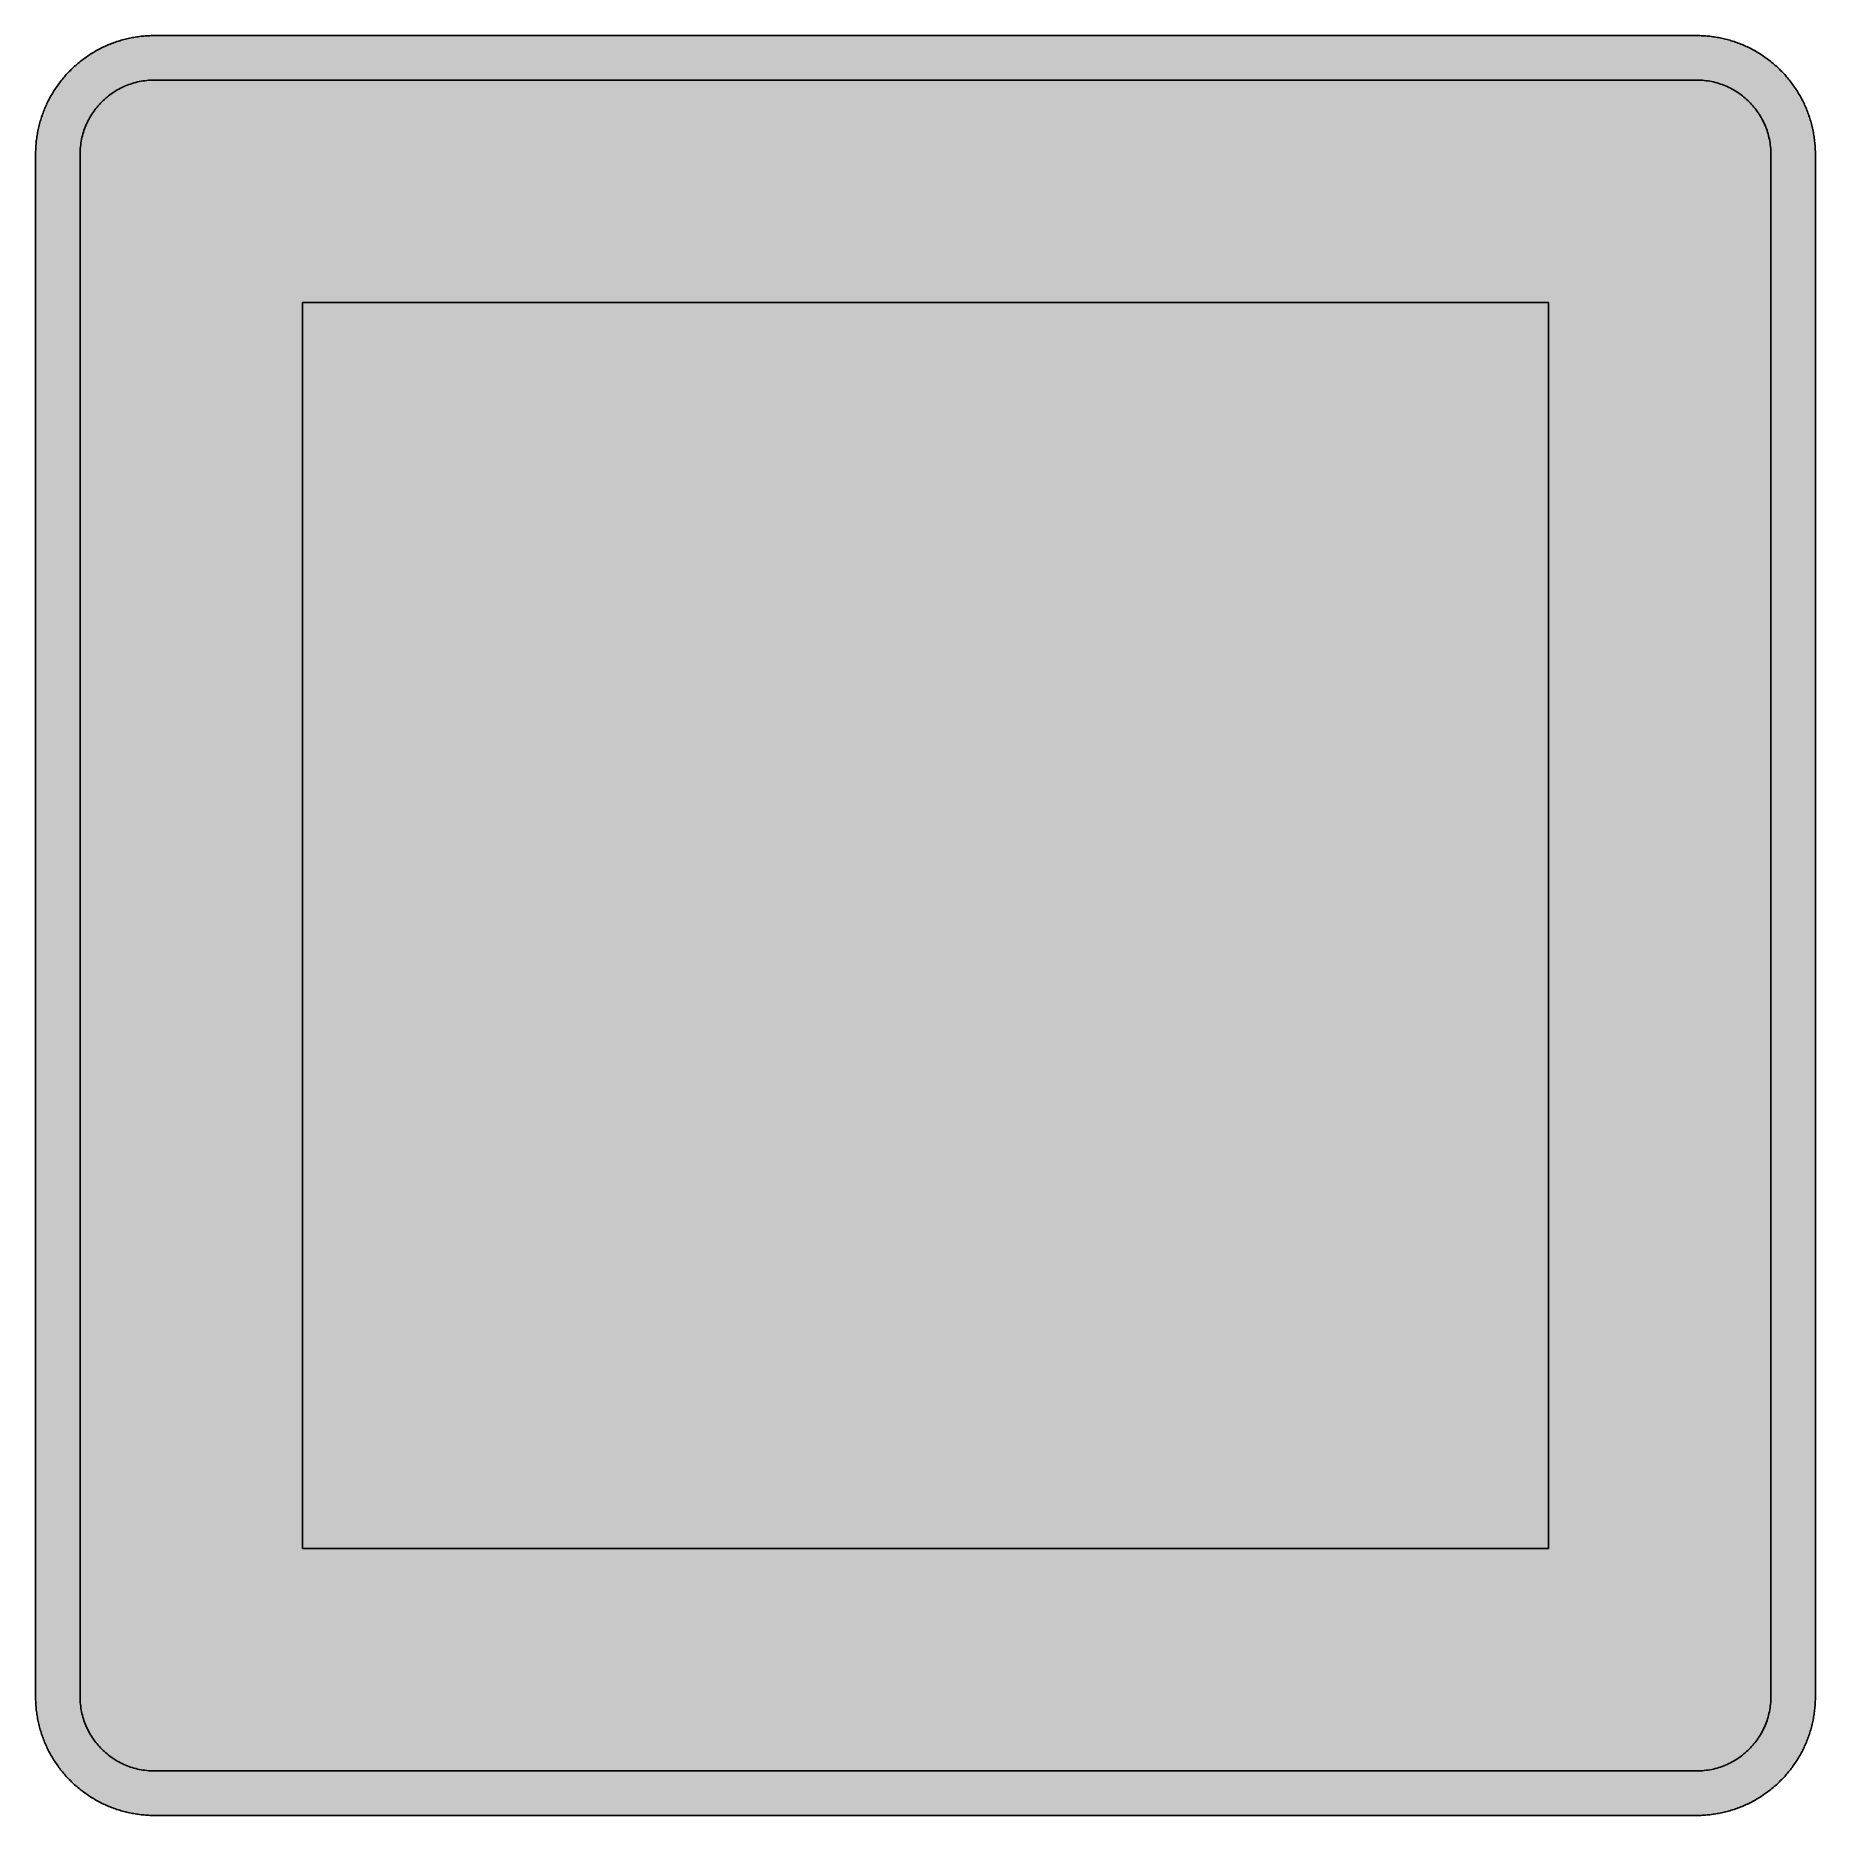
# Model space of a CAD drawing. Header units: millimetres. Extents: x 0 to 212, y 0 to 212.
import ezdxf

# ---------------------------------------------------------------- set-up
doc = ezdxf.new("R2010")
doc.units = ezdxf.units.MM

msp = doc.modelspace()

# ---------------------------------------------------------------- hatches: boundary and pattern name
for color, points in [(254, [(14.1633, 0.0536), (13.9878, 0.0533), (13.8125, 0.0559), (13.6373, 0.061), (13.462, 0.0686), (13.2893, 0.0787), (13.114, 0.0914), (12.9413, 0.1041), (12.7686, 0.1219), (12.5959, 0.1397), (12.4231, 0.16), (12.2504, 0.1829), (12.0777, 0.2057), (11.9075, 0.2337), (11.7373, 0.2616), (11.5672, 0.2921), (11.397, 0.3251), (11.2268, 0.3607), (11.0592, 0.3988), (10.8915, 0.4369), (10.7239, 0.4775), (10.5562, 0.5207), (10.3886, 0.5664), (10.2235, 0.6121), (10.0584, 0.6629), (9.8933, 0.7137), (9.7307, 0.7671), (9.5682, 0.8204), (9.4056, 0.8788), (9.2431, 0.9373), (9.083, 0.9982), (8.923, 1.0617), (8.763, 1.1252), (8.6055, 1.1938), (8.4455, 1.2624), (8.2906, 1.331), (8.1331, 1.4046), (7.9781, 1.4783), (7.8232, 1.5545), (7.6708, 1.6332), (7.5184, 1.7145), (7.366, 1.7958), (7.2161, 1.8796), (7.0663, 1.966), (6.919, 2.0523), (6.7716, 2.1438), (6.6243, 2.2352), (6.4795, 2.3266), (6.3348, 2.4232), (6.19, 2.5197), (6.0477, 2.6187), (5.908, 2.7178), (5.7683, 2.8194), (5.6286, 2.9235), (5.4915, 3.0302), (5.3543, 3.1369), (5.2197, 3.2461), (5.0851, 3.3579), (4.953, 3.4722), (4.8209, 3.5865), (4.6914, 3.7033), (4.5644, 3.8202), (4.4348, 3.9395), (4.3104, 4.0615), (4.1859, 4.1859), (4.0615, 4.3104), (3.9395, 4.4348), (3.8202, 4.5618), (3.7033, 4.6914), (3.5865, 4.8209), (3.4722, 4.953), (3.3579, 5.0851), (3.2487, 5.2197), (3.1369, 5.3543), (3.0302, 5.4915), (2.9235, 5.6286), (2.8194, 5.7683), (2.7178, 5.908), (2.6187, 6.0477), (2.5197, 6.19), (2.4232, 6.3348), (2.3266, 6.477), (2.2352, 6.6243), (2.1438, 6.7691), (2.0523, 6.9164), (1.966, 7.0663), (1.8796, 7.2161), (1.7958, 7.366), (1.7145, 7.5184), (1.6332, 7.6708), (1.5545, 7.8232), (1.4783, 7.9781), (1.4046, 8.1331), (1.331, 8.2906), (1.2598, 8.4455), (1.1913, 8.603), (1.1252, 8.763), (1.0592, 8.923), (0.9982, 9.083), (0.9373, 9.2431), (0.8763, 9.4056), (0.8204, 9.5682), (0.7645, 9.7307), (0.7112, 9.8933), (0.6604, 10.0584), (0.6121, 10.2235), (0.5639, 10.3911), (0.5207, 10.5562), (0.4775, 10.7239), (0.4343, 10.8915), (0.3962, 11.0592), (0.3607, 11.2268), (0.3251, 11.397), (0.2921, 11.5672), (0.2616, 11.7373), (0.2311, 11.9075), (0.2057, 12.0802), (0.1803, 12.2504), (0.1575, 12.4231), (0.1372, 12.5959), (0.1194, 12.7686), (0.1041, 12.9413), (0.0889, 13.1166), (0.0787, 13.2893), (0.0686, 13.4645), (0.061, 13.6373), (0.0559, 13.8125), (0.0508, 13.9878), (0.0508, 14.163), (0.0522, 197.6092), (0.0508, 197.7822), (0.0559, 197.9574), (0.061, 198.1327), (0.0686, 198.308), (0.0787, 198.4807), (0.0889, 198.6559), (0.1041, 198.8287), (0.1194, 199.0014), (0.1372, 199.1741), (0.1575, 199.3468), (0.1803, 199.5195), (0.2057, 199.6923), (0.2311, 199.8624), (0.2616, 200.0326), (0.2921, 200.2028), (0.3251, 200.373), (0.3607, 200.5432), (0.3962, 200.7108), (0.4343, 200.8784), (0.4775, 201.0461), (0.5207, 201.2137), (0.5639, 201.3814), (0.6121, 201.5465), (0.6604, 201.7116), (0.7112, 201.8767), (0.7645, 202.0392), (0.8204, 202.2018), (0.8763, 202.3643), (0.9373, 202.5269), (0.9982, 202.6869), (1.0592, 202.8469), (1.1252, 203.007), (1.1913, 203.1644), (1.2598, 203.3245), (1.331, 203.4794), (1.4046, 203.6369), (1.4783, 203.7918), (1.5545, 203.9468), (1.6332, 204.0992), (1.7145, 204.2516), (1.7958, 204.404), (1.8796, 204.5538), (1.966, 204.7037), (2.0523, 204.851), (2.1438, 204.9983), (2.2352, 205.1456), (2.3266, 205.2904), (2.4232, 205.4352), (2.5197, 205.58), (2.6187, 205.7222), (2.7178, 205.8619), (2.8194, 206.0016), (2.9235, 206.1413), (3.0302, 206.2785), (3.1369, 206.4156), (3.2487, 206.5503), (3.3579, 206.6849), (3.4722, 206.817), (3.5865, 206.949), (3.7033, 207.0786), (3.8202, 207.2056), (3.9395, 207.3351), (4.0615, 207.4596), (4.1859, 207.584), (4.3104, 207.7085), (4.4348, 207.8304), (4.5644, 207.9498), (4.6914, 208.0666), (4.8209, 208.1835), (4.953, 208.2978), (5.0851, 208.4121), (5.2197, 208.5213), (5.3543, 208.6331), (5.4915, 208.7397), (5.6286, 208.8464), (5.7683, 208.9506), (5.908, 209.0522), (6.0477, 209.1512), (6.19, 209.2503), (6.3348, 209.3468), (6.4795, 209.4433), (6.6243, 209.5348), (6.7716, 209.6262), (6.919, 209.7176), (7.0663, 209.804), (7.2161, 209.8904), (7.366, 209.9742), (7.5184, 210.0555), (7.6708, 210.1367), (7.8232, 210.2155), (7.9781, 210.2917), (8.1331, 210.3653), (8.2906, 210.439), (8.4455, 210.5101), (8.6055, 210.5787), (8.763, 210.6447), (8.923, 210.7108), (9.083, 210.7717), (9.2431, 210.8327), (9.4056, 210.8937), (9.5682, 210.9495), (9.7307, 211.0054), (9.8933, 211.0588), (10.0584, 211.1096), (10.2235, 211.1578), (10.3886, 211.2061), (10.5562, 211.2493), (10.7239, 211.2924), (10.8915, 211.3356), (11.0592, 211.3737), (11.2268, 211.4093), (11.397, 211.4448), (11.5672, 211.4779), (11.7373, 211.5083), (11.9075, 211.5388), (12.0777, 211.5642), (12.2504, 211.5896), (12.4231, 211.6125), (12.5959, 211.6328), (12.7686, 211.6506), (12.9413, 211.6658), (13.114, 211.6811), (13.2893, 211.6912), (13.462, 211.7014), (13.6373, 211.709), (13.8125, 211.7141), (13.9878, 211.7192), (14.163, 211.7192), (197.6078, 211.7203), (197.7822, 211.7192), (197.9574, 211.7141), (198.1327, 211.709), (198.3054, 211.7014), (198.4807, 211.6912), (198.6534, 211.6811), (198.8287, 211.6658), (199.0014, 211.6506), (199.1741, 211.6328), (199.3468, 211.6125), (199.5195, 211.5896), (199.6897, 211.5642), (199.8624, 211.5388), (200.0326, 211.5083), (200.2028, 211.4779), (200.373, 211.4448), (200.5432, 211.4093), (200.7108, 211.3737), (200.8784, 211.3356), (201.0461, 211.2924), (201.2137, 211.2493), (201.3788, 211.2061), (201.5465, 211.1578), (201.7116, 211.1096), (201.8767, 211.0588), (202.0392, 211.0054), (202.2018, 210.9495), (202.3643, 210.8937), (202.5269, 210.8327), (202.6869, 210.7717), (202.8469, 210.7108), (203.007, 210.6447), (203.167, 210.5787), (203.3245, 210.5101), (203.4794, 210.439), (203.6369, 210.3653), (203.7918, 210.2917), (203.9468, 210.2155), (204.0992, 210.1367), (204.2516, 210.0555), (204.404, 209.9742), (204.5538, 209.8904), (204.7037, 209.804), (204.8535, 209.7176), (205.0009, 209.6262), (205.1456, 209.5348), (205.293, 209.4433), (205.4352, 209.3468), (205.58, 209.2503), (205.7222, 209.1512), (205.8619, 209.0522), (206.0016, 208.9506), (206.1413, 208.8464), (206.2785, 208.7397), (206.4156, 208.6331), (206.5503, 208.5213), (206.6849, 208.4121), (206.817, 208.2978), (206.949, 208.1835), (207.0786, 208.0666), (207.2081, 207.9498), (207.3351, 207.8304), (207.4596, 207.7085), (207.584, 207.584), (207.7085, 207.4596), (207.8304, 207.3351), (207.9498, 207.2056), (208.0666, 207.0786), (208.1835, 206.949), (208.2978, 206.817), (208.4121, 206.6849), (208.5238, 206.5503), (208.6331, 206.4156), (208.7397, 206.2785), (208.8464, 206.1413), (208.9506, 206.0016), (209.0522, 205.8619), (209.1512, 205.7222), (209.2503, 205.58), (209.3468, 205.4352), (209.4433, 205.2904), (209.5348, 205.1456), (209.6262, 204.9983), (209.7176, 204.851), (209.804, 204.7037), (209.8904, 204.5538), (209.9742, 204.404), (210.0555, 204.2516), (210.1367, 204.0992), (210.2155, 203.9468), (210.2917, 203.7918), (210.3653, 203.6369), (210.439, 203.4794), (210.5076, 203.3245), (210.5762, 203.1644), (210.6447, 203.007), (210.7082, 202.8469), (210.7717, 202.6869), (210.8327, 202.5269), (210.8911, 202.3643), (210.9495, 202.2018), (211.0029, 202.0392), (211.0562, 201.8767), (211.107, 201.7116), (211.1578, 201.5465), (211.2035, 201.3814), (211.2493, 201.2137), (211.2924, 201.0461), (211.3331, 200.8784), (211.3712, 200.7108), (211.4093, 200.5432), (211.4448, 200.373), (211.4779, 200.2028), (211.5083, 200.0326), (211.5363, 199.8624), (211.5642, 199.6923), (211.5871, 199.5195), (211.6099, 199.3468), (211.6303, 199.1741), (211.648, 199.0014), (211.6658, 198.8287), (211.6785, 198.6559), (211.6912, 198.4807), (211.7014, 198.308), (211.709, 198.1327), (211.7141, 197.9574), (211.7166, 197.7822), (211.7166, 197.6069), (211.7189, 14.1647), (211.7166, 13.9878), (211.7141, 13.8125), (211.709, 13.6373), (211.7014, 13.4645), (211.6912, 13.2893), (211.6785, 13.1166), (211.6658, 12.9413), (211.648, 12.7686), (211.6303, 12.5959), (211.6099, 12.4231), (211.5871, 12.2504), (211.5642, 12.0802), (211.5363, 11.9075), (211.5083, 11.7373), (211.4779, 11.5672), (211.4448, 11.397), (211.4093, 11.2268), (211.3712, 11.0592), (211.3331, 10.8915), (211.2924, 10.7239), (211.2493, 10.5562), (211.2035, 10.3911), (211.1578, 10.2235), (211.107, 10.0584), (211.0562, 9.8933), (211.0029, 9.7307), (210.9495, 9.5682), (210.8911, 9.4056), (210.8327, 9.2431), (210.7717, 9.083), (210.7082, 8.923), (210.6447, 8.763), (210.5762, 8.603), (210.5076, 8.4455), (210.439, 8.2906), (210.3653, 8.1331), (210.2917, 7.9781), (210.2155, 7.8232), (210.1367, 7.6708), (210.0555, 7.5184), (209.9742, 7.366), (209.8904, 7.2161), (209.804, 7.0663), (209.7176, 6.9164), (209.6262, 6.7691), (209.5348, 6.6243), (209.4433, 6.477), (209.3468, 6.3348), (209.2503, 6.19), (209.1512, 6.0477), (209.0522, 5.908), (208.9506, 5.7683), (208.8464, 5.6286), (208.7397, 5.4915), (208.6331, 5.3543), (208.5238, 5.2197), (208.4121, 5.0851), (208.2978, 4.953), (208.1835, 4.8209), (208.0666, 4.6914), (207.9498, 4.5618), (207.8304, 4.4348), (207.7085, 4.3104), (207.584, 4.1859), (207.4596, 4.0615), (207.3351, 3.9395), (207.2081, 3.8202), (207.0786, 3.7033), (206.949, 3.5865), (206.817, 3.4722), (206.6849, 3.3579), (206.5503, 3.2461), (206.4156, 3.1369), (206.2785, 3.0302), (206.1413, 2.9235), (206.0016, 2.8194), (205.8619, 2.7178), (205.7222, 2.6187), (205.58, 2.5197), (205.4352, 2.4232), (205.293, 2.3266), (205.1456, 2.2352), (205.0009, 2.1438), (204.8535, 2.0523), (204.7037, 1.966), (204.5538, 1.8796), (204.404, 1.7958), (204.2516, 1.7145), (204.0992, 1.6332), (203.9468, 1.5545), (203.7918, 1.4783), (203.6369, 1.4046), (203.4794, 1.331), (203.3245, 1.2624), (203.167, 1.1938), (203.007, 1.1252), (202.8469, 1.0617), (202.6869, 0.9982), (202.5269, 0.9373), (202.3643, 0.8788), (202.2018, 0.8204), (202.0392, 0.7671), (201.8767, 0.7137), (201.7116, 0.6629), (201.5465, 0.6121), (201.3788, 0.5664), (201.2137, 0.5207), (201.0461, 0.4775), (200.8784, 0.4369), (200.7108, 0.3988), (200.5432, 0.3607), (200.373, 0.3251), (200.2028, 0.2921), (200.0326, 0.2616), (199.8624, 0.2337), (199.6897, 0.2057), (199.5195, 0.1829), (199.3468, 0.16), (199.1741, 0.1397), (199.0014, 0.1219), (198.8287, 0.1041), (198.6534, 0.0914), (198.4807, 0.0787), (198.3054, 0.0686), (198.1327, 0.061), (197.9574, 0.0559), (197.7822, 0.0533), (197.6069, 0.0533)]), (144, [(14.1633, 5.3453), (13.9344, 5.3467), (13.7084, 5.3543), (13.4849, 5.3696), (13.2613, 5.3899), (13.0378, 5.4153), (12.8194, 5.4458), (12.6009, 5.4813), (12.385, 5.522), (12.1717, 5.5702), (11.9583, 5.621), (11.7475, 5.6794), (11.5392, 5.7404), (11.3335, 5.8064), (11.1303, 5.8801), (10.9296, 5.9563), (10.729, 6.0376), (10.5334, 6.1239), (10.3378, 6.2128), (10.1473, 6.3094), (9.9593, 6.4084), (9.7714, 6.5126), (9.5885, 6.6218), (9.4082, 6.7335), (9.2304, 6.8504), (9.0576, 6.9698), (8.8849, 7.0968), (8.7173, 7.2238), (8.5522, 7.3584), (8.3896, 7.4955), (8.2321, 7.6352), (8.0772, 7.78), (7.9273, 7.9273), (7.7775, 8.0772), (7.6352, 8.2321), (7.493, 8.3922), (7.3558, 8.5522), (7.2238, 8.7173), (7.0942, 8.8875), (6.9698, 9.0576), (6.8504, 9.2329), (6.7335, 9.4107), (6.6192, 9.591), (6.5126, 9.7739), (6.4084, 9.9593), (6.3068, 10.1473), (6.2128, 10.3403), (6.1214, 10.5334), (6.035, 10.7315), (5.9538, 10.9296), (5.8776, 11.1303), (5.8064, 11.3335), (5.7404, 11.5418), (5.6769, 11.75), (5.621, 11.9583), (5.5677, 12.1717), (5.522, 12.385), (5.4813, 12.6009), (5.4432, 12.8194), (5.4127, 13.0404), (5.3873, 13.2613), (5.3696, 13.4849), (5.3543, 13.7084), (5.3467, 13.937), (5.3416, 14.163), (5.3439, 197.6092), (5.3467, 197.8355), (5.3543, 198.0616), (5.3696, 198.2851), (5.3873, 198.5086), (5.4127, 198.7321), (5.4432, 198.9506), (5.4813, 199.169), (5.522, 199.3849), (5.5677, 199.5983), (5.621, 199.8116), (5.6769, 200.0225), (5.7404, 200.2307), (5.8064, 200.4365), (5.8776, 200.6397), (5.9538, 200.8403), (6.035, 201.041), (6.1214, 201.2366), (6.2128, 201.4322), (6.3068, 201.6227), (6.4084, 201.8106), (6.5126, 201.9986), (6.6192, 202.1815), (6.7335, 202.3618), (6.8504, 202.5396), (6.9698, 202.7123), (7.0942, 202.885), (7.2238, 203.0527), (7.3558, 203.2178), (7.493, 203.3803), (7.6352, 203.5378), (7.7775, 203.6928), (7.9273, 203.8426), (8.0772, 203.9925), (8.2321, 204.1347), (8.3896, 204.277), (8.5522, 204.4141), (8.7173, 204.5462), (8.8849, 204.6757), (9.0576, 204.8002), (9.2304, 204.9196), (9.4082, 205.0364), (9.5885, 205.1507), (9.7714, 205.2574), (9.9593, 205.3615), (10.1473, 205.4631), (10.3378, 205.5571), (10.5334, 205.6486), (10.729, 205.7349), (10.9296, 205.8162), (11.1303, 205.8924), (11.3335, 205.9635), (11.5392, 206.0296), (11.7475, 206.0931), (11.9583, 206.1489), (12.1717, 206.2023), (12.385, 206.248), (12.6009, 206.2886), (12.8194, 206.3267), (13.0378, 206.3572), (13.2613, 206.3826), (13.4849, 206.4004), (13.7084, 206.4156), (13.9344, 206.4233), (14.163, 206.4283), (197.6078, 206.4286), (197.833, 206.4233), (198.0616, 206.4156), (198.2851, 206.4004), (198.5086, 206.3826), (198.7296, 206.3572), (198.9506, 206.3267), (199.169, 206.2886), (199.3849, 206.248), (199.5983, 206.2023), (199.8116, 206.1489), (200.0199, 206.0931), (200.2282, 206.0296), (200.4365, 205.9635), (200.6397, 205.8924), (200.8403, 205.8162), (201.0385, 205.7349), (201.2366, 205.6486), (201.4296, 205.5571), (201.6227, 205.4631), (201.8106, 205.3615), (201.996, 205.2574), (202.1789, 205.1507), (202.3593, 205.0364), (202.5371, 204.9196), (202.7123, 204.8002), (202.8825, 204.6757), (203.0527, 204.5462), (203.2178, 204.4141), (203.3778, 204.277), (203.5378, 204.1347), (203.6928, 203.9925), (203.8426, 203.8426), (203.9899, 203.6928), (204.1347, 203.5378), (204.2744, 203.3803), (204.4116, 203.2178), (204.5462, 203.0527), (204.6732, 202.885), (204.8002, 202.7123), (204.9196, 202.5396), (205.0364, 202.3618), (205.1482, 202.1815), (205.2574, 201.9986), (205.3615, 201.8106), (205.4606, 201.6227), (205.5571, 201.4322), (205.646, 201.2366), (205.7324, 201.041), (205.8137, 200.8403), (205.8899, 200.6397), (205.9635, 200.4365), (206.0296, 200.2307), (206.0905, 200.0225), (206.1489, 199.8116), (206.1997, 199.5983), (206.248, 199.3849), (206.2886, 199.169), (206.3242, 198.9506), (206.3547, 198.7321), (206.3801, 198.5086), (206.4004, 198.2851), (206.4156, 198.0616), (206.4233, 197.8355), (206.4258, 197.6069), (206.4272, 14.1647), (206.4233, 13.937), (206.4156, 13.7084), (206.4004, 13.4849), (206.3801, 13.2613), (206.3547, 13.0404), (206.3242, 12.8194), (206.2886, 12.6009), (206.248, 12.385), (206.1997, 12.1717), (206.1489, 11.9583), (206.0905, 11.75), (206.0296, 11.5418), (205.9635, 11.3335), (205.8899, 11.1303), (205.8137, 10.9296), (205.7324, 10.7315), (205.646, 10.5334), (205.5571, 10.3403), (205.4606, 10.1473), (205.3615, 9.9593), (205.2574, 9.7739), (205.1482, 9.591), (205.0364, 9.4107), (204.9196, 9.2329), (204.8002, 9.0576), (204.6732, 8.8875), (204.5462, 8.7173), (204.4116, 8.5522), (204.2744, 8.3922), (204.1347, 8.2321), (203.9899, 8.0772), (203.8426, 7.9273), (203.6928, 7.78), (203.5378, 7.6352), (203.3778, 7.4955), (203.2178, 7.3584), (203.0527, 7.2238), (202.8825, 7.0968), (202.7123, 6.9698), (202.5371, 6.8504), (202.3593, 6.7335), (202.1789, 6.6218), (201.996, 6.5126), (201.8106, 6.4084), (201.6227, 6.3094), (201.4296, 6.2128), (201.2366, 6.1239), (201.0385, 6.0376), (200.8403, 5.9563), (200.6397, 5.8801), (200.4365, 5.8064), (200.2282, 5.7404), (200.0199, 5.6794), (199.8116, 5.621), (199.5983, 5.5702), (199.3849, 5.522), (199.169, 5.4813), (198.9506, 5.4458), (198.7296, 5.4153), (198.5086, 5.3899), (198.2851, 5.3696), (198.0616, 5.3543), (197.833, 5.3467), (197.6069, 5.3442)]), (254, [(31.8022, 179.9703), (179.9689, 179.9703), (179.9689, 31.8036), (31.8022, 31.8036)])]:
    msp.add_hatch(color=color).paths.add_polyline_path(points)
h = msp.add_hatch(color=59)
edge = h.paths.add_edge_path()
edge.add_line((83.6605, 115.9411), (83.6574, 116.1313))
edge.add_line((83.6574, 116.1313), (83.6498, 116.3218))
edge.add_line((83.6498, 116.3218), (83.6371, 116.5098))
edge.add_line((83.6371, 116.5098), (83.6219, 116.6978))
edge.add_line((83.6219, 116.6978), (83.599, 116.8832))
edge.add_line((83.599, 116.8832), (83.5736, 117.0686))
edge.add_line((83.5736, 117.0686), (83.5431, 117.2515))
edge.add_line((83.5431, 117.2515), (83.5076, 117.4318))
edge.add_line((83.5076, 117.4318), (83.4695, 117.6122))
edge.add_line((83.4695, 117.6122), (83.4263, 117.79))
edge.add_line((83.4263, 117.79), (83.378, 117.9678))
edge.add_line((83.378, 117.9678), (83.3272, 118.143))
edge.add_line((83.3272, 118.143), (83.2714, 118.3157))
edge.add_line((83.2714, 118.3157), (83.2104, 118.4859))
edge.add_line((83.2104, 118.4859), (83.1444, 118.6561))
edge.add_line((83.1444, 118.6561), (83.0783, 118.8237))
edge.add_line((83.0783, 118.8237), (83.0047, 118.9888))
edge.add_line((83.0047, 118.9888), (82.9285, 119.1514))
edge.add_line((82.9285, 119.1514), (82.8497, 119.3114))
edge.add_line((82.8497, 119.3114), (82.7659, 119.4714))
edge.add_line((82.7659, 119.4714), (82.677, 119.6264))
edge.add_line((82.677, 119.6264), (82.5881, 119.7813))
edge.add_line((82.5881, 119.7813), (82.4916, 119.9337))
edge.add_line((82.4916, 119.9337), (82.3951, 120.081))
edge.add_line((82.3951, 120.081), (82.2935, 120.2284))
edge.add_line((82.2935, 120.2284), (82.1868, 120.3731))
edge.add_line((82.1868, 120.3731), (82.0801, 120.5128))
edge.add_line((82.0801, 120.5128), (81.9683, 120.6525))
edge.add_line((81.9683, 120.6525), (81.854, 120.7872))
edge.add_line((81.854, 120.7872), (81.7347, 120.9218))
edge.add_line((81.7347, 120.9218), (81.6153, 121.0513))
edge.add_line((81.6153, 121.0513), (81.4908, 121.1783))
edge.add_line((81.4908, 121.1783), (81.3638, 121.3028))
edge.add_line((81.3638, 121.3028), (81.2317, 121.4247))
edge.add_line((81.2317, 121.4247), (81.0997, 121.5415))
edge.add_line((81.0997, 121.5415), (80.965, 121.6558))
edge.add_line((80.965, 121.6558), (80.8253, 121.7676))
edge.add_line((80.8253, 121.7676), (80.6831, 121.8768))
edge.add_line((80.6831, 121.8768), (80.5409, 121.981))
edge.add_line((80.5409, 121.981), (80.3935, 122.0826))
edge.add_line((80.3935, 122.0826), (80.2437, 122.1816))
edge.add_line((80.2437, 122.1816), (80.0938, 122.2756))
edge.add_line((80.0938, 122.2756), (79.9389, 122.367))
edge.add_line((79.9389, 122.367), (79.7839, 122.4534))
edge.add_line((79.7839, 122.4534), (79.6239, 122.5372))
edge.add_line((79.6239, 122.5372), (79.4639, 122.6185))
edge.add_line((79.4639, 122.6185), (79.3013, 122.6947))
edge.add_line((79.3013, 122.6947), (79.1362, 122.7658))
edge.add_line((79.1362, 122.7658), (78.9686, 122.8344))
edge.add_line((78.9686, 122.8344), (78.7984, 122.8979))
edge.add_line((78.7984, 122.8979), (78.6282, 122.9589))
edge.add_line((78.6282, 122.9589), (78.4555, 123.0147))
edge.add_line((78.4555, 123.0147), (78.2803, 123.0681))
edge.add_line((78.2803, 123.0681), (78.1025, 123.1138))
edge.add_line((78.1025, 123.1138), (77.9247, 123.1595))
edge.add_line((77.9247, 123.1595), (77.7443, 123.1976))
edge.add_line((77.7443, 123.1976), (77.5614, 123.2332))
edge.add_line((77.5614, 123.2332), (77.3786, 123.2637))
edge.add_line((77.3786, 123.2637), (77.1957, 123.2891))
edge.add_line((77.1957, 123.2891), (77.0077, 123.3094))
edge.add_line((77.0077, 123.3094), (76.8223, 123.3272))
edge.add_line((76.8223, 123.3272), (76.6318, 123.3373))
edge.add_line((76.6318, 123.3373), (76.4413, 123.3449))
edge.add_line((76.4413, 123.3449), (76.2508, 123.3475))
edge.add_line((76.2508, 123.3475), (76.0603, 123.3449))
edge.add_line((76.0603, 123.3449), (75.8698, 123.3373))
edge.add_line((75.8698, 123.3373), (75.6818, 123.3272))
edge.add_line((75.6818, 123.3272), (75.4939, 123.3094))
edge.add_line((75.4939, 123.3094), (75.3085, 123.2891))
edge.add_line((75.3085, 123.2891), (75.123, 123.2637))
edge.add_line((75.123, 123.2637), (74.9402, 123.2332))
edge.add_line((74.9402, 123.2332), (74.7573, 123.1976))
edge.add_line((74.7573, 123.1976), (74.5769, 123.1595))
edge.add_line((74.5769, 123.1595), (74.3991, 123.1138))
edge.add_line((74.3991, 123.1138), (74.2239, 123.0681))
edge.add_line((74.2239, 123.0681), (74.0486, 123.0147))
edge.add_line((74.0486, 123.0147), (73.8759, 122.9589))
edge.add_line((73.8759, 122.9589), (73.7032, 122.8979))
edge.add_line((73.7032, 122.8979), (73.5355, 122.8344))
edge.add_line((73.5355, 122.8344), (73.3679, 122.7658))
edge.add_line((73.3679, 122.7658), (73.2028, 122.6947))
edge.add_line((73.2028, 122.6947), (73.0402, 122.6185))
edge.add_line((73.0402, 122.6185), (72.8777, 122.5372))
edge.add_line((72.8777, 122.5372), (72.7202, 122.4534))
edge.add_line((72.7202, 122.4534), (72.5627, 122.367))
edge.add_line((72.5627, 122.367), (72.4103, 122.2756))
edge.add_line((72.4103, 122.2756), (72.2579, 122.1816))
edge.add_line((72.2579, 122.1816), (72.1081, 122.0826))
edge.add_line((72.1081, 122.0826), (71.9633, 121.981))
edge.add_line((71.9633, 121.981), (71.8185, 121.8768))
edge.add_line((71.8185, 121.8768), (71.6763, 121.7676))
edge.add_line((71.6763, 121.7676), (71.5391, 121.6558))
edge.add_line((71.5391, 121.6558), (71.4019, 121.5415))
edge.add_line((71.4019, 121.5415), (71.2699, 121.4247))
edge.add_line((71.2699, 121.4247), (71.1403, 121.3028))
edge.add_line((71.1403, 121.3028), (71.0133, 121.1783))
edge.add_line((71.0133, 121.1783), (70.8889, 121.0513))
edge.add_line((70.8889, 121.0513), (70.7669, 120.9218))
edge.add_line((70.7669, 120.9218), (70.6501, 120.7872))
edge.add_line((70.6501, 120.7872), (70.5333, 120.6525))
edge.add_line((70.5333, 120.6525), (70.424, 120.5128))
edge.add_line((70.424, 120.5128), (70.3148, 120.3731))
edge.add_line((70.3148, 120.3731), (70.2107, 120.2284))
edge.add_line((70.2107, 120.2284), (70.1091, 120.081))
edge.add_line((70.1091, 120.081), (70.01, 119.9337))
edge.add_line((70.01, 119.9337), (69.916, 119.7813))
edge.add_line((69.916, 119.7813), (69.8246, 119.6264))
edge.add_line((69.8246, 119.6264), (69.7357, 119.4714))
edge.add_line((69.7357, 119.4714), (69.6519, 119.3114))
edge.add_line((69.6519, 119.3114), (69.5731, 119.1514))
edge.add_line((69.5731, 119.1514), (69.4969, 118.9888))
edge.add_line((69.4969, 118.9888), (69.4258, 118.8237))
edge.add_line((69.4258, 118.8237), (69.3572, 118.6561))
edge.add_line((69.3572, 118.6561), (69.2912, 118.4859))
edge.add_line((69.2912, 118.4859), (69.2328, 118.3157))
edge.add_line((69.2328, 118.3157), (69.1769, 118.143))
edge.add_line((69.1769, 118.143), (69.1236, 117.9678))
edge.add_line((69.1236, 117.9678), (69.0753, 117.79))
edge.add_line((69.0753, 117.79), (69.0321, 117.6122))
edge.add_line((69.0321, 117.6122), (68.994, 117.4318))
edge.add_line((68.994, 117.4318), (68.9585, 117.2515))
edge.add_line((68.9585, 117.2515), (68.928, 117.0686))
edge.add_line((68.928, 117.0686), (68.9026, 116.8832))
edge.add_line((68.9026, 116.8832), (68.8797, 116.6978))
edge.add_line((68.8797, 116.6978), (68.8645, 116.5098))
edge.add_line((68.8645, 116.5098), (68.8518, 116.3218))
edge.add_line((68.8518, 116.3218), (68.8442, 116.1313))
edge.add_line((68.8442, 116.1313), (68.8416, 115.9408))
edge.add_line((68.8416, 115.9408), (68.8442, 115.7478))
edge.add_line((68.8442, 115.7478), (68.8518, 115.5573))
edge.add_line((68.8518, 115.5573), (68.8645, 115.3693))
edge.add_line((68.8645, 115.3693), (68.8797, 115.1814))
edge.add_line((68.8797, 115.1814), (68.9026, 114.996))
edge.add_line((68.9026, 114.996), (68.928, 114.8105))
edge.add_line((68.928, 114.8105), (68.9585, 114.6277))
edge.add_line((68.9585, 114.6277), (68.994, 114.4473))
edge.add_line((68.994, 114.4473), (69.0321, 114.267))
edge.add_line((69.0321, 114.267), (69.0753, 114.0892))
edge.add_line((69.0753, 114.0892), (69.1236, 113.9114))
edge.add_line((69.1236, 113.9114), (69.1769, 113.7361))
edge.add_line((69.1769, 113.7361), (69.2328, 113.5634))
edge.add_line((69.2328, 113.5634), (69.2912, 113.3932))
edge.add_line((69.2912, 113.3932), (69.3572, 113.223))
edge.add_line((69.3572, 113.223), (69.4258, 113.0554))
edge.add_line((69.4258, 113.0554), (69.4969, 112.8903))
edge.add_line((69.4969, 112.8903), (69.5731, 112.7277))
edge.add_line((69.5731, 112.7277), (69.6519, 112.5677))
edge.add_line((69.6519, 112.5677), (69.7357, 112.4077))
edge.add_line((69.7357, 112.4077), (69.8246, 112.2528))
edge.add_line((69.8246, 112.2528), (69.916, 112.0978))
edge.add_line((69.916, 112.0978), (70.01, 111.9454))
edge.add_line((70.01, 111.9454), (70.1091, 111.7981))
edge.add_line((70.1091, 111.7981), (70.2107, 111.6508))
edge.add_line((70.2107, 111.6508), (70.3148, 111.506))
edge.add_line((70.3148, 111.506), (70.424, 111.3663))
edge.add_line((70.424, 111.3663), (70.5333, 111.2266))
edge.add_line((70.5333, 111.2266), (70.6501, 111.092))
edge.add_line((70.6501, 111.092), (70.7669, 110.9574))
edge.add_line((70.7669, 110.9574), (70.8889, 110.8278))
edge.add_line((70.8889, 110.8278), (71.0133, 110.7008))
edge.add_line((71.0133, 110.7008), (71.1403, 110.5764))
edge.add_line((71.1403, 110.5764), (71.2699, 110.4544))
edge.add_line((71.2699, 110.4544), (71.4019, 110.3376))
edge.add_line((71.4019, 110.3376), (71.5391, 110.2233))
edge.add_line((71.5391, 110.2233), (71.6763, 110.1115))
edge.add_line((71.6763, 110.1115), (71.8185, 110.0023))
edge.add_line((71.8185, 110.0023), (71.9633, 109.8982))
edge.add_line((71.9633, 109.8982), (72.1081, 109.7966))
edge.add_line((72.1081, 109.7966), (72.2579, 109.6975))
edge.add_line((72.2579, 109.6975), (72.4103, 109.6035))
edge.add_line((72.4103, 109.6035), (72.5627, 109.5121))
edge.add_line((72.5627, 109.5121), (72.7202, 109.4257))
edge.add_line((72.7202, 109.4257), (72.8777, 109.3419))
edge.add_line((72.8777, 109.3419), (73.0402, 109.2606))
edge.add_line((73.0402, 109.2606), (73.2028, 109.187))
edge.add_line((73.2028, 109.187), (73.3679, 109.1133))
edge.add_line((73.3679, 109.1133), (73.5355, 109.0447))
edge.add_line((73.5355, 109.0447), (73.7032, 108.9812))
edge.add_line((73.7032, 108.9812), (73.8759, 108.9203))
edge.add_line((73.8759, 108.9203), (74.0486, 108.8644))
edge.add_line((74.0486, 108.8644), (74.2239, 108.8136))
edge.add_line((74.2239, 108.8136), (74.3991, 108.7653))
edge.add_line((74.3991, 108.7653), (74.5769, 108.7222))
edge.add_line((74.5769, 108.7222), (74.7573, 108.6815))
edge.add_line((74.7573, 108.6815), (74.9402, 108.646))
edge.add_line((74.9402, 108.646), (75.123, 108.618))
edge.add_line((75.123, 108.618), (75.3085, 108.5901))
edge.add_line((75.3085, 108.5901), (75.4939, 108.5698))
edge.add_line((75.4939, 108.5698), (75.6818, 108.552))
edge.add_line((75.6818, 108.552), (75.8698, 108.5418))
edge.add_line((75.8698, 108.5418), (76.0603, 108.5342))
edge.add_line((76.0603, 108.5342), (76.2508, 108.5317))
edge.add_line((76.2508, 108.5317), (76.4413, 108.5342))
edge.add_line((76.4413, 108.5342), (76.6318, 108.5418))
edge.add_line((76.6318, 108.5418), (76.8223, 108.552))
edge.add_line((76.8223, 108.552), (77.0077, 108.5698))
edge.add_line((77.0077, 108.5698), (77.1957, 108.5901))
edge.add_line((77.1957, 108.5901), (77.3786, 108.618))
edge.add_line((77.3786, 108.618), (77.5614, 108.646))
edge.add_line((77.5614, 108.646), (77.7443, 108.6815))
edge.add_line((77.7443, 108.6815), (77.9247, 108.7222))
edge.add_line((77.9247, 108.7222), (78.1025, 108.7653))
edge.add_line((78.1025, 108.7653), (78.2803, 108.8136))
edge.add_line((78.2803, 108.8136), (78.4555, 108.8644))
edge.add_line((78.4555, 108.8644), (78.6282, 108.9203))
edge.add_line((78.6282, 108.9203), (78.7984, 108.9812))
edge.add_line((78.7984, 108.9812), (78.9686, 109.0447))
edge.add_line((78.9686, 109.0447), (79.1362, 109.1133))
edge.add_line((79.1362, 109.1133), (79.3013, 109.187))
edge.add_line((79.3013, 109.187), (79.4639, 109.2606))
edge.add_line((79.4639, 109.2606), (79.6239, 109.3419))
edge.add_line((79.6239, 109.3419), (79.7839, 109.4257))
edge.add_line((79.7839, 109.4257), (79.9389, 109.5121))
edge.add_line((79.9389, 109.5121), (80.0938, 109.6035))
edge.add_line((80.0938, 109.6035), (80.2437, 109.6975))
edge.add_line((80.2437, 109.6975), (80.3935, 109.7966))
edge.add_line((80.3935, 109.7966), (80.5409, 109.8982))
edge.add_line((80.5409, 109.8982), (80.6831, 110.0023))
edge.add_line((80.6831, 110.0023), (80.8253, 110.1115))
edge.add_line((80.8253, 110.1115), (80.965, 110.2233))
edge.add_line((80.965, 110.2233), (81.0997, 110.3376))
edge.add_line((81.0997, 110.3376), (81.2317, 110.4544))
edge.add_line((81.2317, 110.4544), (81.3638, 110.5764))
edge.add_line((81.3638, 110.5764), (81.4908, 110.7008))
edge.add_line((81.4908, 110.7008), (81.6153, 110.8278))
edge.add_line((81.6153, 110.8278), (81.7347, 110.9574))
edge.add_line((81.7347, 110.9574), (81.854, 111.092))
edge.add_line((81.854, 111.092), (81.9683, 111.2266))
edge.add_line((81.9683, 111.2266), (82.0801, 111.3663))
edge.add_line((82.0801, 111.3663), (82.1868, 111.506))
edge.add_line((82.1868, 111.506), (82.2935, 111.6508))
edge.add_line((82.2935, 111.6508), (82.3951, 111.7981))
edge.add_line((82.3951, 111.7981), (82.4916, 111.9454))
edge.add_line((82.4916, 111.9454), (82.5881, 112.0978))
edge.add_line((82.5881, 112.0978), (82.677, 112.2528))
edge.add_line((82.677, 112.2528), (82.7659, 112.4077))
edge.add_line((82.7659, 112.4077), (82.8497, 112.5677))
edge.add_line((82.8497, 112.5677), (82.9285, 112.7277))
edge.add_line((82.9285, 112.7277), (83.0047, 112.8903))
edge.add_line((83.0047, 112.8903), (83.0783, 113.0554))
edge.add_line((83.0783, 113.0554), (83.1444, 113.223))
edge.add_line((83.1444, 113.223), (83.2104, 113.3932))
edge.add_line((83.2104, 113.3932), (83.2714, 113.5634))
edge.add_line((83.2714, 113.5634), (83.3272, 113.7361))
edge.add_line((83.3272, 113.7361), (83.378, 113.9114))
edge.add_line((83.378, 113.9114), (83.4263, 114.0892))
edge.add_line((83.4263, 114.0892), (83.4695, 114.267))
edge.add_line((83.4695, 114.267), (83.5076, 114.4473))
edge.add_line((83.5076, 114.4473), (83.5431, 114.6277))
edge.add_line((83.5431, 114.6277), (83.5736, 114.8105))
edge.add_line((83.5736, 114.8105), (83.599, 114.996))
edge.add_line((83.599, 114.996), (83.6219, 115.1814))
edge.add_line((83.6219, 115.1814), (83.6371, 115.3693))
edge.add_line((83.6371, 115.3693), (83.6498, 115.5573))
edge.add_line((83.6498, 115.5573), (83.6574, 115.7478))
edge.add_line((83.6574, 115.7478), (83.66, 115.9408))
edge = h.paths.add_edge_path(flags=16)
edge.add_line((137.371, 115.9411), (137.3683, 116.1313))
edge.add_line((137.3683, 116.1313), (137.3607, 116.3218))
edge.add_line((137.3607, 116.3218), (137.348, 116.5098))
edge.add_line((137.348, 116.5098), (137.3327, 116.6978))
edge.add_line((137.3327, 116.6978), (137.3099, 116.8832))
edge.add_line((137.3099, 116.8832), (137.2845, 117.0686))
edge.add_line((137.2845, 117.0686), (137.254, 117.2515))
edge.add_line((137.254, 117.2515), (137.2184, 117.4318))
edge.add_line((137.2184, 117.4318), (137.1803, 117.6122))
edge.add_line((137.1803, 117.6122), (137.1371, 117.79))
edge.add_line((137.1371, 117.79), (137.0889, 117.9678))
edge.add_line((137.0889, 117.9678), (137.0355, 118.143))
edge.add_line((137.0355, 118.143), (136.9797, 118.3157))
edge.add_line((136.9797, 118.3157), (136.9212, 118.4859))
edge.add_line((136.9212, 118.4859), (136.8552, 118.6561))
edge.add_line((136.8552, 118.6561), (136.7866, 118.8237))
edge.add_line((136.7866, 118.8237), (136.7155, 118.9888))
edge.add_line((136.7155, 118.9888), (136.6393, 119.1514))
edge.add_line((136.6393, 119.1514), (136.5606, 119.3114))
edge.add_line((136.5606, 119.3114), (136.4767, 119.4714))
edge.add_line((136.4767, 119.4714), (136.3878, 119.6264))
edge.add_line((136.3878, 119.6264), (136.2964, 119.7813))
edge.add_line((136.2964, 119.7813), (136.2024, 119.9337))
edge.add_line((136.2024, 119.9337), (136.1059, 120.081))
edge.add_line((136.1059, 120.081), (136.0043, 120.2284))
edge.add_line((136.0043, 120.2284), (135.8976, 120.3731))
edge.add_line((135.8976, 120.3731), (135.7909, 120.5128))
edge.add_line((135.7909, 120.5128), (135.6792, 120.6525))
edge.add_line((135.6792, 120.6525), (135.5649, 120.7872))
edge.add_line((135.5649, 120.7872), (135.4455, 120.9218))
edge.add_line((135.4455, 120.9218), (135.3236, 121.0513))
edge.add_line((135.3236, 121.0513), (135.1991, 121.1783))
edge.add_line((135.1991, 121.1783), (135.0721, 121.3028))
edge.add_line((135.0721, 121.3028), (134.9426, 121.4247))
edge.add_line((134.9426, 121.4247), (134.8105, 121.5415))
edge.add_line((134.8105, 121.5415), (134.6733, 121.6558))
edge.add_line((134.6733, 121.6558), (134.5362, 121.7676))
edge.add_line((134.5362, 121.7676), (134.3939, 121.8768))
edge.add_line((134.3939, 121.8768), (134.2517, 121.981))
edge.add_line((134.2517, 121.981), (134.1044, 122.0826))
edge.add_line((134.1044, 122.0826), (133.9545, 122.1816))
edge.add_line((133.9545, 122.1816), (133.8047, 122.2756))
edge.add_line((133.8047, 122.2756), (133.6497, 122.367))
edge.add_line((133.6497, 122.367), (133.4922, 122.4534))
edge.add_line((133.4922, 122.4534), (133.3348, 122.5372))
edge.add_line((133.3348, 122.5372), (133.1747, 122.6185))
edge.add_line((133.1747, 122.6185), (133.0096, 122.6947))
edge.add_line((133.0096, 122.6947), (132.8445, 122.7658))
edge.add_line((132.8445, 122.7658), (132.6794, 122.8344))
edge.add_line((132.6794, 122.8344), (132.5093, 122.8979))
edge.add_line((132.5093, 122.8979), (132.3391, 122.9589))
edge.add_line((132.3391, 122.9589), (132.1638, 123.0147))
edge.add_line((132.1638, 123.0147), (131.9911, 123.0681))
edge.add_line((131.9911, 123.0681), (131.8133, 123.1138))
edge.add_line((131.8133, 123.1138), (131.6355, 123.1595))
edge.add_line((131.6355, 123.1595), (131.4552, 123.1976))
edge.add_line((131.4552, 123.1976), (131.2723, 123.2332))
edge.add_line((131.2723, 123.2332), (131.0894, 123.2637))
edge.add_line((131.0894, 123.2637), (130.904, 123.2891))
edge.add_line((130.904, 123.2891), (130.7186, 123.3094))
edge.add_line((130.7186, 123.3094), (130.5306, 123.3272))
edge.add_line((130.5306, 123.3272), (130.3426, 123.3373))
edge.add_line((130.3426, 123.3373), (130.1521, 123.3449))
edge.add_line((130.1521, 123.3449), (129.9616, 123.3475))
edge.add_line((129.9616, 123.3475), (129.7711, 123.3449))
edge.add_line((129.7711, 123.3449), (129.5806, 123.3373))
edge.add_line((129.5806, 123.3373), (129.3901, 123.3272))
edge.add_line((129.3901, 123.3272), (129.2047, 123.3094))
edge.add_line((129.2047, 123.3094), (129.0168, 123.2891))
edge.add_line((129.0168, 123.2891), (128.8339, 123.2637))
edge.add_line((128.8339, 123.2637), (128.651, 123.2332))
edge.add_line((128.651, 123.2332), (128.4681, 123.1976))
edge.add_line((128.4681, 123.1976), (128.2878, 123.1595))
edge.add_line((128.2878, 123.1595), (128.11, 123.1138))
edge.add_line((128.11, 123.1138), (127.9322, 123.0681))
edge.add_line((127.9322, 123.0681), (127.7595, 123.0147))
edge.add_line((127.7595, 123.0147), (127.5842, 122.9589))
edge.add_line((127.5842, 122.9589), (127.414, 122.8979))
edge.add_line((127.414, 122.8979), (127.2438, 122.8344))
edge.add_line((127.2438, 122.8344), (127.0787, 122.7658))
edge.add_line((127.0787, 122.7658), (126.9136, 122.6947))
edge.add_line((126.9136, 122.6947), (126.7485, 122.6185))
edge.add_line((126.7485, 122.6185), (126.5885, 122.5372))
edge.add_line((126.5885, 122.5372), (126.431, 122.4534))
edge.add_line((126.431, 122.4534), (126.2736, 122.367))
edge.add_line((126.2736, 122.367), (126.1212, 122.2756))
edge.add_line((126.1212, 122.2756), (125.9688, 122.1816))
edge.add_line((125.9688, 122.1816), (125.8189, 122.0826))
edge.add_line((125.8189, 122.0826), (125.6741, 121.981))
edge.add_line((125.6741, 121.981), (125.5293, 121.8768))
edge.add_line((125.5293, 121.8768), (125.3871, 121.7676))
edge.add_line((125.3871, 121.7676), (125.2499, 121.6558))
edge.add_line((125.2499, 121.6558), (125.1128, 121.5415))
edge.add_line((125.1128, 121.5415), (124.9807, 121.4247))
edge.add_line((124.9807, 121.4247), (124.8512, 121.3028))
edge.add_line((124.8512, 121.3028), (124.7242, 121.1783))
edge.add_line((124.7242, 121.1783), (124.5997, 121.0513))
edge.add_line((124.5997, 121.0513), (124.4778, 120.9218))
edge.add_line((124.4778, 120.9218), (124.3609, 120.7872))
edge.add_line((124.3609, 120.7872), (124.2441, 120.6525))
edge.add_line((124.2441, 120.6525), (124.1323, 120.5128))
edge.add_line((124.1323, 120.5128), (124.0257, 120.3731))
edge.add_line((124.0257, 120.3731), (123.919, 120.2284))
edge.add_line((123.919, 120.2284), (123.8174, 120.081))
edge.add_line((123.8174, 120.081), (123.7209, 119.9337))
edge.add_line((123.7209, 119.9337), (123.6269, 119.7813))
edge.add_line((123.6269, 119.7813), (123.5354, 119.6264))
edge.add_line((123.5354, 119.6264), (123.4465, 119.4714))
edge.add_line((123.4465, 119.4714), (123.3627, 119.3114))
edge.add_line((123.3627, 119.3114), (123.284, 119.1514))
edge.add_line((123.284, 119.1514), (123.2078, 118.9888))
edge.add_line((123.2078, 118.9888), (123.1341, 118.8237))
edge.add_line((123.1341, 118.8237), (123.0681, 118.6561))
edge.add_line((123.0681, 118.6561), (123.002, 118.4859))
edge.add_line((123.002, 118.4859), (122.9411, 118.3157))
edge.add_line((122.9411, 118.3157), (122.8852, 118.143))
edge.add_line((122.8852, 118.143), (122.8344, 117.9678))
edge.add_line((122.8344, 117.9678), (122.7861, 117.79))
edge.add_line((122.7861, 117.79), (122.743, 117.6122))
edge.add_line((122.743, 117.6122), (122.7023, 117.4318))
edge.add_line((122.7023, 117.4318), (122.6693, 117.2515))
edge.add_line((122.6693, 117.2515), (122.6388, 117.0686))
edge.add_line((122.6388, 117.0686), (122.6134, 116.8832))
edge.add_line((122.6134, 116.8832), (122.5906, 116.6978))
edge.add_line((122.5906, 116.6978), (122.5753, 116.5098))
edge.add_line((122.5753, 116.5098), (122.5626, 116.3218))
edge.add_line((122.5626, 116.3218), (122.555, 116.1313))
edge.add_line((122.555, 116.1313), (122.5525, 115.9408))
edge.add_line((122.5525, 115.9408), (122.555, 115.7478))
edge.add_line((122.555, 115.7478), (122.5626, 115.5573))
edge.add_line((122.5626, 115.5573), (122.5753, 115.3693))
edge.add_line((122.5753, 115.3693), (122.5906, 115.1814))
edge.add_line((122.5906, 115.1814), (122.6134, 114.996))
edge.add_line((122.6134, 114.996), (122.6388, 114.8105))
edge.add_line((122.6388, 114.8105), (122.6693, 114.6277))
edge.add_line((122.6693, 114.6277), (122.7023, 114.4473))
edge.add_line((122.7023, 114.4473), (122.743, 114.267))
edge.add_line((122.743, 114.267), (122.7861, 114.0892))
edge.add_line((122.7861, 114.0892), (122.8344, 113.9114))
edge.add_line((122.8344, 113.9114), (122.8852, 113.7361))
edge.add_line((122.8852, 113.7361), (122.9411, 113.5634))
edge.add_line((122.9411, 113.5634), (123.002, 113.3932))
edge.add_line((123.002, 113.3932), (123.0681, 113.223))
edge.add_line((123.0681, 113.223), (123.1341, 113.0554))
edge.add_line((123.1341, 113.0554), (123.2078, 112.8903))
edge.add_line((123.2078, 112.8903), (123.284, 112.7277))
edge.add_line((123.284, 112.7277), (123.3627, 112.5677))
edge.add_line((123.3627, 112.5677), (123.4465, 112.4077))
edge.add_line((123.4465, 112.4077), (123.5354, 112.2528))
edge.add_line((123.5354, 112.2528), (123.6269, 112.0978))
edge.add_line((123.6269, 112.0978), (123.7209, 111.9454))
edge.add_line((123.7209, 111.9454), (123.8174, 111.7981))
edge.add_line((123.8174, 111.7981), (123.919, 111.6508))
edge.add_line((123.919, 111.6508), (124.0257, 111.506))
edge.add_line((124.0257, 111.506), (124.1323, 111.3663))
edge.add_line((124.1323, 111.3663), (124.2441, 111.2266))
edge.add_line((124.2441, 111.2266), (124.3609, 111.092))
edge.add_line((124.3609, 111.092), (124.4778, 110.9574))
edge.add_line((124.4778, 110.9574), (124.5997, 110.8278))
edge.add_line((124.5997, 110.8278), (124.7242, 110.7008))
edge.add_line((124.7242, 110.7008), (124.8512, 110.5764))
edge.add_line((124.8512, 110.5764), (124.9807, 110.4544))
edge.add_line((124.9807, 110.4544), (125.1128, 110.3376))
edge.add_line((125.1128, 110.3376), (125.2499, 110.2233))
edge.add_line((125.2499, 110.2233), (125.3871, 110.1115))
edge.add_line((125.3871, 110.1115), (125.5293, 110.0023))
edge.add_line((125.5293, 110.0023), (125.6741, 109.8982))
edge.add_line((125.6741, 109.8982), (125.8189, 109.7966))
edge.add_line((125.8189, 109.7966), (125.9688, 109.6975))
edge.add_line((125.9688, 109.6975), (126.1212, 109.6035))
edge.add_line((126.1212, 109.6035), (126.2736, 109.5121))
edge.add_line((126.2736, 109.5121), (126.431, 109.4257))
edge.add_line((126.431, 109.4257), (126.5885, 109.3419))
edge.add_line((126.5885, 109.3419), (126.7485, 109.2606))
edge.add_line((126.7485, 109.2606), (126.9136, 109.187))
edge.add_line((126.9136, 109.187), (127.0787, 109.1133))
edge.add_line((127.0787, 109.1133), (127.2438, 109.0447))
edge.add_line((127.2438, 109.0447), (127.414, 108.9812))
edge.add_line((127.414, 108.9812), (127.5842, 108.9203))
edge.add_line((127.5842, 108.9203), (127.7595, 108.8644))
edge.add_line((127.7595, 108.8644), (127.9322, 108.8136))
edge.add_line((127.9322, 108.8136), (128.11, 108.7653))
edge.add_line((128.11, 108.7653), (128.2878, 108.7222))
edge.add_line((128.2878, 108.7222), (128.4681, 108.6815))
edge.add_line((128.4681, 108.6815), (128.651, 108.646))
edge.add_line((128.651, 108.646), (128.8339, 108.618))
edge.add_line((128.8339, 108.618), (129.0168, 108.5901))
edge.add_line((129.0168, 108.5901), (129.2047, 108.5698))
edge.add_line((129.2047, 108.5698), (129.3901, 108.552))
edge.add_line((129.3901, 108.552), (129.5806, 108.5418))
edge.add_line((129.5806, 108.5418), (129.7711, 108.5342))
edge.add_line((129.7711, 108.5342), (129.9616, 108.5317))
edge.add_line((129.9616, 108.5317), (130.1521, 108.5342))
edge.add_line((130.1521, 108.5342), (130.3426, 108.5418))
edge.add_line((130.3426, 108.5418), (130.5306, 108.552))
edge.add_line((130.5306, 108.552), (130.7186, 108.5698))
edge.add_line((130.7186, 108.5698), (130.904, 108.5901))
edge.add_line((130.904, 108.5901), (131.0894, 108.618))
edge.add_line((131.0894, 108.618), (131.2723, 108.646))
edge.add_line((131.2723, 108.646), (131.4552, 108.6815))
edge.add_line((131.4552, 108.6815), (131.6355, 108.7222))
edge.add_line((131.6355, 108.7222), (131.8133, 108.7653))
edge.add_line((131.8133, 108.7653), (131.9911, 108.8136))
edge.add_line((131.9911, 108.8136), (132.1638, 108.8644))
edge.add_line((132.1638, 108.8644), (132.3391, 108.9203))
edge.add_line((132.3391, 108.9203), (132.5093, 108.9812))
edge.add_line((132.5093, 108.9812), (132.6794, 109.0447))
edge.add_line((132.6794, 109.0447), (132.8445, 109.1133))
edge.add_line((132.8445, 109.1133), (133.0096, 109.187))
edge.add_line((133.0096, 109.187), (133.1747, 109.2606))
edge.add_line((133.1747, 109.2606), (133.3348, 109.3419))
edge.add_line((133.3348, 109.3419), (133.4922, 109.4257))
edge.add_line((133.4922, 109.4257), (133.6497, 109.5121))
edge.add_line((133.6497, 109.5121), (133.8047, 109.6035))
edge.add_line((133.8047, 109.6035), (133.9545, 109.6975))
edge.add_line((133.9545, 109.6975), (134.1044, 109.7966))
edge.add_line((134.1044, 109.7966), (134.2517, 109.8982))
edge.add_line((134.2517, 109.8982), (134.3939, 110.0023))
edge.add_line((134.3939, 110.0023), (134.5362, 110.1115))
edge.add_line((134.5362, 110.1115), (134.6733, 110.2233))
edge.add_line((134.6733, 110.2233), (134.8105, 110.3376))
edge.add_line((134.8105, 110.3376), (134.9426, 110.4544))
edge.add_line((134.9426, 110.4544), (135.0721, 110.5764))
edge.add_line((135.0721, 110.5764), (135.1991, 110.7008))
edge.add_line((135.1991, 110.7008), (135.3236, 110.8278))
edge.add_line((135.3236, 110.8278), (135.4455, 110.9574))
edge.add_line((135.4455, 110.9574), (135.5649, 111.092))
edge.add_line((135.5649, 111.092), (135.6792, 111.2266))
edge.add_line((135.6792, 111.2266), (135.7909, 111.3663))
edge.add_line((135.7909, 111.3663), (135.8976, 111.506))
edge.add_line((135.8976, 111.506), (136.0043, 111.6508))
edge.add_line((136.0043, 111.6508), (136.1059, 111.7981))
edge.add_line((136.1059, 111.7981), (136.2024, 111.9454))
edge.add_line((136.2024, 111.9454), (136.2964, 112.0978))
edge.add_line((136.2964, 112.0978), (136.3878, 112.2528))
edge.add_line((136.3878, 112.2528), (136.4767, 112.4077))
edge.add_line((136.4767, 112.4077), (136.5606, 112.5677))
edge.add_line((136.5606, 112.5677), (136.6393, 112.7277))
edge.add_line((136.6393, 112.7277), (136.7155, 112.8903))
edge.add_line((136.7155, 112.8903), (136.7866, 113.0554))
edge.add_line((136.7866, 113.0554), (136.8552, 113.223))
edge.add_line((136.8552, 113.223), (136.9212, 113.3932))
edge.add_line((136.9212, 113.3932), (136.9797, 113.5634))
edge.add_line((136.9797, 113.5634), (137.0355, 113.7361))
edge.add_line((137.0355, 113.7361), (137.0889, 113.9114))
edge.add_line((137.0889, 113.9114), (137.1371, 114.0892))
edge.add_line((137.1371, 114.0892), (137.1803, 114.267))
edge.add_line((137.1803, 114.267), (137.2184, 114.4473))
edge.add_line((137.2184, 114.4473), (137.254, 114.6277))
edge.add_line((137.254, 114.6277), (137.2845, 114.8105))
edge.add_line((137.2845, 114.8105), (137.3099, 114.996))
edge.add_line((137.3099, 114.996), (137.3327, 115.1814))
edge.add_line((137.3327, 115.1814), (137.348, 115.3693))
edge.add_line((137.348, 115.3693), (137.3607, 115.5573))
edge.add_line((137.3607, 115.5573), (137.3683, 115.7478))
edge.add_line((137.3683, 115.7478), (137.3708, 115.9408))
h.paths.add_polyline_path([(154.0397, 119.6453), (142.9272, 115.9411), (139.223, 115.9411), (139.2199, 116.1796), (139.2098, 116.4158), (139.1945, 116.652), (139.1742, 116.8857), (139.1463, 117.1194), (139.1158, 117.3505), (139.0777, 117.5791), (139.0345, 117.8052), (138.9837, 118.0313), (138.9304, 118.2548), (138.8694, 118.4758), (138.8059, 118.6942), (138.7348, 118.9101), (138.6611, 119.1235), (138.5799, 119.3343), (138.4935, 119.5451), (138.4046, 119.7508), (138.3081, 119.954), (138.209, 120.1547), (138.1049, 120.3528), (137.9957, 120.5484), (137.8814, 120.7414), (137.762, 120.9319), (137.6401, 121.1174), (137.5131, 121.3002), (137.3835, 121.4806), (137.2464, 121.6558), (137.1067, 121.8311), (136.9644, 121.9987), (136.8171, 122.1664), (136.6647, 122.3289), (136.5098, 122.489), (136.3497, 122.6439), (136.1872, 122.7938), (136.0221, 122.9411), (135.8519, 123.0859), (135.6792, 123.2256), (135.5014, 123.3602), (135.3236, 123.4923), (135.1382, 123.6193), (134.9527, 123.7412), (134.7648, 123.8606), (134.5717, 123.9723), (134.3762, 124.0815), (134.178, 124.1882), (133.9774, 124.2873), (133.7716, 124.3813), (133.5659, 124.4727), (133.3576, 124.5591), (133.1468, 124.6378), (132.9309, 124.714), (132.715, 124.7851), (132.4966, 124.8486), (132.2756, 124.9096), (132.0521, 124.9629), (131.8285, 125.0112), (131.5999, 125.0544), (131.3713, 125.0925), (131.1402, 125.1255), (130.9091, 125.1534), (130.6728, 125.1737), (130.4392, 125.189), (130.2004, 125.1966), (129.9616, 125.1991), (129.7229, 125.1966), (129.4841, 125.189), (129.2479, 125.1737), (129.0142, 125.1534), (128.7831, 125.1255), (128.5519, 125.0925), (128.3233, 125.0544), (128.0947, 125.0112), (127.8712, 124.9629), (127.6477, 124.9096), (127.4267, 124.8486), (127.2083, 124.7851), (126.9924, 124.714), (126.7765, 124.6378), (126.5657, 124.5591), (126.3574, 124.4727), (126.1516, 124.3813), (125.9459, 124.2873), (125.7452, 124.1882), (125.5471, 124.0815), (125.3515, 123.9723), (125.1585, 123.8606), (124.9705, 123.7412), (124.7851, 123.6193), (124.5997, 123.4923), (124.4219, 123.3602), (124.2441, 123.2256), (124.0714, 123.0859), (123.9012, 122.9411), (123.7361, 122.7938), (123.5735, 122.6439), (123.4135, 122.489), (123.2586, 122.3289), (123.1062, 122.1664), (122.9589, 121.9987), (122.8166, 121.8311), (122.6769, 121.6558), (122.5398, 121.4806), (122.4102, 121.3002), (122.2832, 121.1174), (122.1588, 120.9319), (122.0419, 120.7414), (121.9276, 120.5484), (121.8184, 120.3528), (121.7143, 120.1547), (121.6152, 119.954), (121.5187, 119.7508), (121.4298, 119.5451), (121.3434, 119.3343), (121.2621, 119.1235), (121.1885, 118.9101), (121.1174, 118.6942), (121.0513, 118.4758), (120.9929, 118.2548), (120.937, 118.0313), (120.8888, 117.8052), (120.8456, 117.5791), (120.8075, 117.3505), (120.7745, 117.1194), (120.7491, 116.8857), (120.7287, 116.652), (120.7135, 116.4158), (120.7033, 116.1796), (120.7008, 115.9408), (85.5126, 115.9411), (85.5091, 116.1796), (85.4989, 116.4158), (85.4837, 116.652), (85.4634, 116.8857), (85.438, 117.1194), (85.405, 117.3505), (85.3669, 117.5791), (85.3237, 117.8052), (85.2754, 118.0313), (85.2195, 118.2548), (85.1611, 118.4758), (85.0951, 118.6942), (85.024, 118.9101), (84.9503, 119.1235), (84.869, 119.3343), (84.7827, 119.5451), (84.6938, 119.7508), (84.5972, 119.954), (84.4982, 120.1547), (84.394, 120.3528), (84.2848, 120.5484), (84.1705, 120.7414), (84.0537, 120.9319), (83.9292, 121.1174), (83.8022, 121.3002), (83.6727, 121.4806), (83.5355, 121.6558), (83.3958, 121.8311), (83.2536, 121.9987), (83.1063, 122.1664), (82.9539, 122.3289), (82.7989, 122.489), (82.6414, 122.6439), (82.4789, 122.7938), (82.3112, 122.9411), (82.1411, 123.0859), (81.9683, 123.2256), (81.7931, 123.3602), (81.6127, 123.4923), (81.4299, 123.6193), (81.2419, 123.7412), (81.0539, 123.8606), (80.8609, 123.9723), (80.6653, 124.0815), (80.4672, 124.1882), (80.2665, 124.2873), (80.0633, 124.3813), (79.8551, 124.4727), (79.6468, 124.5591), (79.436, 124.6378), (79.2226, 124.714), (79.0042, 124.7851), (78.7857, 124.8486), (78.5647, 124.9096), (78.3438, 124.9629), (78.1177, 125.0112), (77.8916, 125.0544), (77.6605, 125.0925), (77.4294, 125.1255), (77.1982, 125.1534), (76.9645, 125.1737), (76.7283, 125.189), (76.4896, 125.1966), (76.2508, 125.1991), (76.012, 125.1966), (75.7733, 125.189), (75.5396, 125.1737), (75.3034, 125.1534), (75.0722, 125.1255), (74.8411, 125.0925), (74.6125, 125.0544), (74.3839, 125.0112), (74.1604, 124.9629), (73.9369, 124.9096), (73.7159, 124.8486), (73.4974, 124.7851), (73.2815, 124.714), (73.0682, 124.6378), (72.8548, 124.5591), (72.6465, 124.4727), (72.4408, 124.3813), (72.2376, 124.2873), (72.0344, 124.1882), (71.8363, 124.0815), (71.6407, 123.9723), (71.4502, 123.8606), (71.2597, 123.7412), (71.0743, 123.6193), (70.8914, 123.4923), (70.7111, 123.3602), (70.5333, 123.2256), (70.3605, 123.0859), (70.1904, 122.9411), (70.0253, 122.7938), (69.8627, 122.6439), (69.7027, 122.489), (69.5477, 122.3289), (69.3953, 122.1664), (69.248, 121.9987), (69.1058, 121.8311), (68.9661, 121.6558), (68.8315, 121.4806), (68.6994, 121.3002), (68.5724, 121.1174), (68.4505, 120.9319), (68.3311, 120.7414), (68.2168, 120.5484), (68.1076, 120.3528), (68.0034, 120.1547), (67.9044, 119.954), (67.8078, 119.7508), (67.7189, 119.5451), (67.6326, 119.3343), (67.5513, 119.1235), (67.4776, 118.9101), (67.4065, 118.6942), (67.343, 118.4758), (67.2821, 118.2548), (67.2287, 118.0313), (67.1779, 117.8052), (67.1347, 117.5791), (67.0966, 117.3505), (67.0662, 117.1194), (67.0382, 116.8857), (67.0179, 116.652), (67.0027, 116.4158), (66.9925, 116.1796), (66.99, 115.9408), (59.5835, 115.9411), (59.5351, 115.9408), (59.4868, 115.9434), (59.4385, 115.9459), (59.3928, 115.9485), (59.3471, 115.9535), (59.3014, 115.9612), (59.2557, 115.9688), (59.2099, 115.9764), (59.1642, 115.9866), (59.1185, 115.9993), (59.0753, 116.0094), (59.0321, 116.0221), (58.989, 116.0374), (58.9458, 116.0526), (58.9026, 116.0678), (58.862, 116.0856), (58.8213, 116.1034), (58.7807, 116.1212), (58.74, 116.1415), (58.6994, 116.1644), (58.6613, 116.1847), (58.6232, 116.2075), (58.5851, 116.2304), (58.547, 116.2558), (58.5114, 116.2812), (58.4733, 116.3066), (58.4378, 116.3345), (58.4048, 116.3625), (58.3692, 116.3904), (58.3362, 116.4209), (58.3057, 116.4514), (58.2727, 116.4819), (58.2422, 116.5149), (58.2117, 116.5454), (58.1812, 116.5784), (58.1533, 116.6139), (58.1254, 116.647), (58.0974, 116.6825), (58.072, 116.7181), (58.0466, 116.7562), (58.0212, 116.7943), (57.9984, 116.8298), (57.9755, 116.8705), (57.9526, 116.9086), (57.9323, 116.9492), (57.912, 116.9873), (57.8942, 117.028), (57.8764, 117.0711), (57.8587, 117.1118), (57.8434, 117.155), (57.8282, 117.1981), (57.8129, 117.2413), (57.8002, 117.2845), (57.7875, 117.3277), (57.7774, 117.3734), (57.7672, 117.4191), (57.7596, 117.4648), (57.752, 117.5106), (57.7444, 117.5563), (57.7393, 117.602), (57.7367, 117.6503), (57.7317, 117.696), (57.7317, 117.7442), (57.7291, 117.7925), (57.7314, 128.3515), (57.7317, 128.3868), (57.7317, 128.4224), (57.7342, 128.458), (57.7367, 128.4961), (57.7393, 128.5316), (57.7418, 128.5672), (57.7469, 128.6027), (57.752, 128.6383), (57.7571, 128.6713), (57.7647, 128.7069), (57.7723, 128.7424), (57.7799, 128.7755), (57.7875, 128.811), (57.7977, 128.844), (57.8079, 128.8796), (57.818, 128.9126), (57.8282, 128.9456), (57.8409, 128.9787), (57.851, 129.0117), (57.8637, 129.0447), (57.879, 129.0752), (57.8917, 129.1082), (57.9069, 129.1412), (57.9222, 129.1717), (57.9374, 129.2022), (57.9552, 129.2327), (57.9704, 129.2631), (57.9882, 129.2936), (58.006, 129.3241), (58.0263, 129.352), (58.0441, 129.3825), (58.0644, 129.4105), (58.0847, 129.4384), (58.105, 129.4663), (58.1254, 129.4943), (58.1482, 129.5222), (58.1711, 129.5476), (58.1939, 129.5756), (58.2168, 129.601), (58.2397, 129.6264), (58.2651, 129.6518), (58.2879, 129.6772), (58.3133, 129.7), (58.3413, 129.7229), (58.3667, 129.7483), (58.3921, 129.7711), (58.42, 129.7915), (58.4479, 129.8143), (58.4759, 129.8346), (58.5038, 129.855), (58.5318, 129.8753), (58.5622, 129.8956), (58.5927, 129.9159), (58.6232, 129.9337), (58.6537, 129.9515), (58.6842, 129.9693), (58.7146, 129.987), (58.7477, 130.0023), (58.7781, 130.0201), (58.8112, 130.0353), (58.8442, 130.048), (58.8772, 130.0632), (58.9128, 130.0759), (58.9458, 130.0886), (67.7362, 133.314), (67.7697, 133.3246), (67.8028, 133.3373), (67.8358, 133.3525), (67.8688, 133.3652), (67.9018, 133.3779), (67.9348, 133.3932), (67.9679, 133.4084), (68.0009, 133.4211), (68.0339, 133.4364), (68.0644, 133.4516), (68.0974, 133.4694), (68.1304, 133.4846), (68.1609, 133.4999), (68.1939, 133.5176), (68.2244, 133.5329), (68.2549, 133.5507), (68.2854, 133.5684), (68.3184, 133.5862), (68.3489, 133.604), (68.3793, 133.6218), (68.4098, 133.6421), (68.4403, 133.6599), (68.4682, 133.6802), (68.4987, 133.698), (68.5292, 133.7183), (68.5571, 133.7386), (68.5876, 133.7589), (68.6156, 133.7793), (68.646, 133.7996), (68.674, 133.8224), (68.7019, 133.8428), (68.7299, 133.8656), (68.7578, 133.8859), (68.7857, 133.9088), (68.8137, 133.9317), (68.8416, 133.9545), (68.8696, 133.9774), (68.895, 134.0002), (68.9229, 134.0231), (68.9483, 134.0485), (68.9762, 134.0714), (69.0016, 134.0968), (69.027, 134.1196), (69.0524, 134.145), (69.0778, 134.1704), (69.1032, 134.1958), (69.1286, 134.2212), (69.1515, 134.2466), (69.1769, 134.272), (69.1998, 134.3), (69.2252, 134.3254), (69.248, 134.3533), (69.2709, 134.3787), (69.2963, 134.4066), (69.3191, 134.4346), (69.3395, 134.4625), (69.3623, 134.4905), (69.3852, 134.5184), (69.408, 134.5463), (69.4284, 134.5743), (69.4512, 134.6048), (69.4715, 134.6327), (69.4919, 134.6632), (69.5122, 134.6911), (76.3365, 144.6167), (76.3549, 144.6428), (76.3753, 144.6733), (76.3956, 144.7013), (76.4159, 144.7292), (76.4388, 144.7546), (76.4591, 144.7825), (76.4819, 144.8105), (76.5023, 144.8359), (76.5251, 144.8613), (76.548, 144.8892), (76.5708, 144.9146), (76.5937, 144.94), (76.6191, 144.9629), (76.642, 144.9883), (76.6674, 145.0137), (76.6902, 145.0365), (76.7156, 145.0619), (76.741, 145.0848), (76.7664, 145.1077), (76.7918, 145.1305), (76.8172, 145.1534), (76.8426, 145.1737), (76.8706, 145.1966), (76.896, 145.2169), (76.9239, 145.2397), (76.9518, 145.2601), (76.9772, 145.2804), (77.0052, 145.3007), (77.0331, 145.321), (77.0611, 145.3388), (77.0915, 145.3591), (77.1195, 145.3769), (77.1474, 145.3947), (77.1779, 145.4125), (77.2058, 145.4302), (77.2363, 145.448), (77.2643, 145.4658), (77.2947, 145.481), (77.3252, 145.4988), (77.3557, 145.5141), (77.3862, 145.5293), (77.4167, 145.5445), (77.4471, 145.5598), (77.4802, 145.5725), (77.5106, 145.5877), (77.5411, 145.6004), (77.5741, 145.6131), (77.6046, 145.6258), (77.6376, 145.6385), (77.6707, 145.6512), (77.7011, 145.6614), (77.7342, 145.6741), (77.7672, 145.6842), (77.8002, 145.6944), (77.8332, 145.7046), (77.8662, 145.7147), (77.8993, 145.7249), (77.9323, 145.7325), (77.9653, 145.7401), (78.0009, 145.7503), (78.0339, 145.7579), (78.0669, 145.763), (78.1025, 145.7706), (78.1355, 145.7782), (87.3647, 147.4265), (87.3647, 149.2786), (62.5863, 149.2786), (62.55, 149.2783), (62.517, 149.2783), (62.4815, 149.2783), (62.4484, 149.2809), (62.4129, 149.2834), (62.3799, 149.286), (62.3443, 149.2885), (62.3113, 149.291), (62.2757, 149.2936), (62.2427, 149.2987), (62.2097, 149.3037), (62.1741, 149.3088), (62.1411, 149.3139), (62.1081, 149.319), (62.0751, 149.3241), (62.042, 149.3317), (62.0065, 149.3368), (61.9735, 149.3444), (61.9404, 149.352), (61.9074, 149.3622), (61.8744, 149.3698), (61.8439, 149.3774), (61.8109, 149.3876), (61.7779, 149.3977), (61.7449, 149.4079), (61.7118, 149.418), (61.6814, 149.4282), (61.6483, 149.4409), (61.6179, 149.4511), (61.5848, 149.4638), (61.5544, 149.4765), (61.5213, 149.4892), (61.4909, 149.5019), (61.4604, 149.5146), (61.4299, 149.5298), (61.3994, 149.5425), (61.3689, 149.5577), (61.3385, 149.573), (61.308, 149.5882), (61.2775, 149.6035), (61.247, 149.6212), (61.2191, 149.6365), (61.1886, 149.6543), (61.1607, 149.672), (61.1302, 149.6873), (61.1022, 149.7076), (61.0718, 149.7254), (61.0438, 149.7432), (61.0159, 149.7635), (60.9879, 149.7813), (60.96, 149.8016), (60.9321, 149.8219), (60.9067, 149.8422), (60.8787, 149.8625), (60.8508, 149.8854), (60.8254, 149.9057), (60.8, 149.9286), (60.772, 149.9489), (60.7466, 149.9718), (60.7212, 149.9946), (60.6958, 150.0175), (60.6704, 150.0429), (60.645, 150.0657), (60.6222, 150.0911), (58.2747, 152.4395), (58.2574, 152.4559), (58.2422, 152.4711), (58.2244, 152.4889), (58.2092, 152.5041), (58.1939, 152.5219), (58.1787, 152.5397), (58.166, 152.5575), (58.1508, 152.5753), (58.1355, 152.593), (58.1228, 152.6108), (58.1076, 152.6286), (58.0949, 152.6464), (58.0796, 152.6642), (58.0669, 152.6819), (58.0542, 152.7023), (58.0415, 152.72), (58.0288, 152.7404), (58.0161, 152.7581), (58.006, 152.7785), (57.9933, 152.7962), (57.9831, 152.8166), (57.9704, 152.8369), (57.9603, 152.8572), (57.9476, 152.875), (57.9374, 152.8953), (57.9272, 152.9156), (57.9171, 152.9359), (57.9069, 152.9563), (57.8993, 152.9766), (57.8891, 152.9969), (57.879, 153.0172), (57.8714, 153.0401), (57.8637, 153.0604), (57.8536, 153.0807), (57.846, 153.101), (57.8383, 153.1239), (57.8307, 153.1442), (57.8231, 153.1671), (57.818, 153.1874), (57.8104, 153.2103), (57.8028, 153.2306), (57.7977, 153.2534), (57.7926, 153.2738), (57.785, 153.2966), (57.7799, 153.3195), (57.7748, 153.3398), (57.7698, 153.3627), (57.7672, 153.3855), (57.7621, 153.4058), (57.7571, 153.4287), (57.7545, 153.4516), (57.7494, 153.4744), (57.7469, 153.4973), (57.7444, 153.5201), (57.7418, 153.543), (57.7393, 153.5659), (57.7367, 153.5862), (57.7342, 153.609), (57.7342, 153.6319), (57.7317, 153.6548), (57.7317, 153.6776), (57.7317, 153.7005), (57.7291, 153.7233), (57.7291, 153.7462), (57.7314, 155.9193), (57.7291, 155.9408), (57.7317, 155.9636), (57.7317, 155.9865), (57.7317, 156.0093), (57.7342, 156.0322), (57.7342, 156.0551), (57.7367, 156.0779), (57.7393, 156.1008), (57.7418, 156.1236), (57.7444, 156.1465), (57.7469, 156.1694), (57.7494, 156.1922), (57.7545, 156.2125), (57.7571, 156.2354), (57.7621, 156.2583), (57.7672, 156.2811), (57.7698, 156.304), (57.7748, 156.3243), (57.7799, 156.3472), (57.785, 156.37), (57.7926, 156.3903), (57.7977, 156.4132), (57.8028, 156.4335), (57.8104, 156.4564), (57.818, 156.4767), (57.8231, 156.4996), (57.8307, 156.5199), (57.8383, 156.5427), (57.846, 156.5631), (57.8536, 156.5834), (57.8637, 156.6062), (57.8714, 156.6266), (57.879, 156.6469), (57.8891, 156.6672), (57.8993, 156.6875), (57.9069, 156.7078), (57.9171, 156.7282), (57.9272, 156.7485), (57.9374, 156.7688), (57.9476, 156.7891), (57.9603, 156.8094), (57.9704, 156.8298), (57.9831, 156.8501), (57.9933, 156.8679), (58.006, 156.8882), (58.0161, 156.906), (58.0288, 156.9263), (58.0415, 156.9441), (58.0542, 156.9644), (58.0669, 156.9822), (58.0796, 156.9999), (58.0949, 157.0203), (58.1076, 157.038), (58.1228, 157.0558), (58.1355, 157.0736), (58.1508, 157.0914), (58.166, 157.1092), (58.1787, 157.1269), (58.1939, 157.1447), (58.2092, 157.16), (58.2244, 157.1777), (58.2422, 157.1955), (58.2574, 157.2108), (58.2727, 157.226), (68.144, 163.6279), (68.1634, 163.6395), (68.1863, 163.6547), (68.2066, 163.6674), (68.2295, 163.6827), (68.2523, 163.6954), (68.2727, 163.7081), (68.2955, 163.7208), (68.3184, 163.7335), (68.3412, 163.7462), (68.3616, 163.7589), (68.3844, 163.7716), (68.4073, 163.7817), (68.4301, 163.7944), (68.453, 163.8071), (68.4759, 163.8173), (68.4987, 163.8275), (68.5216, 163.8402), (68.547, 163.8503), (68.5698, 163.8605), (68.5927, 163.8706), (68.6156, 163.8808), (68.6384, 163.8884), (68.6638, 163.8986), (68.6867, 163.9087), (68.7121, 163.9164), (68.7349, 163.9265), (68.7578, 163.9341), (68.7832, 163.9443), (68.8061, 163.9519), (68.8315, 163.9595), (68.8543, 163.9672), (68.8797, 163.9748), (68.9051, 163.9824), (68.928, 163.99), (68.9534, 163.9951), (68.9762, 164.0027), (69.0016, 164.0078), (69.027, 164.0154), (69.0524, 164.0205), (69.0753, 164.0256), (69.1007, 164.0332), (69.1261, 164.0383), (69.1515, 164.0434), (69.1769, 164.0459), (69.2023, 164.051), (69.2252, 164.0561), (69.2506, 164.0611), (69.276, 164.0637), (69.3014, 164.0662), (69.3268, 164.0713), (69.3522, 164.0738), (69.3776, 164.0764), (69.403, 164.0789), (69.4284, 164.0815), (69.4538, 164.084), (69.4792, 164.0865), (69.5046, 164.0891), (69.53, 164.0891), (69.5554, 164.0916), (69.5808, 164.0916), (69.6087, 164.0942), (69.6341, 164.0942), (69.6595, 164.0942), (69.6849, 164.0942), (120.7022, 164.0953), (128.1105, 160.3911), (152.1876, 160.3911), (152.2349, 160.3883), (152.2806, 160.3883), (152.3289, 160.3832), (152.3771, 160.3807), (152.4229, 160.3756), (152.4686, 160.368), (152.5143, 160.3604), (152.56, 160.3527), (152.6057, 160.3426), (152.6489, 160.3324), (152.6946, 160.3197), (152.7378, 160.307), (152.781, 160.2918), (152.8242, 160.2765), (152.8648, 160.2613), (152.908, 160.2435), (152.9486, 160.2257), (152.9893, 160.208), (153.0299, 160.1876), (153.0706, 160.1673), (153.1087, 160.1445), (153.1468, 160.1216), (153.1849, 160.0987), (153.223, 160.0733), (153.2585, 160.0479), (153.2941, 160.0225), (153.3296, 159.9946), (153.3652, 159.9667), (153.3982, 159.9387), (153.4312, 159.9082), (153.4643, 159.8778), (153.4973, 159.8473), (153.5278, 159.8143), (153.5582, 159.7838), (153.5862, 159.7508), (153.6167, 159.7152), (153.6446, 159.6822), (153.67, 159.6466), (153.6979, 159.6085), (153.7233, 159.573), (153.7462, 159.5349), (153.7716, 159.4968), (153.7945, 159.4587), (153.8148, 159.4206), (153.8351, 159.3799), (153.8554, 159.3393), (153.8757, 159.2986), (153.8935, 159.258), (153.9113, 159.2174), (153.9265, 159.1742), (153.9418, 159.131), (153.9545, 159.0878), (153.9672, 159.0446), (153.9799, 159.0015), (153.99, 158.9557), (154.0002, 158.91), (154.0104, 158.8643), (154.018, 158.8186), (154.0231, 158.7729), (154.0281, 158.7271), (154.0332, 158.6814), (154.0358, 158.6332), (154.0383, 158.5849), (154.0383, 158.5366)], flags=16)
h.paths.add_polyline_path([(101.2553, 119.6453), (101.2292, 119.6442), (101.2063, 119.6442), (101.1834, 119.6467), (101.1606, 119.6492), (101.1352, 119.6518), (101.1123, 119.6543), (101.0895, 119.6594), (101.0666, 119.6619), (101.0463, 119.667), (101.0234, 119.6721), (101.0006, 119.6797), (100.9777, 119.6848), (100.9574, 119.6924), (100.9345, 119.7), (100.9142, 119.7077), (100.8939, 119.7178), (100.8736, 119.7254), (100.8532, 119.7356), (100.8329, 119.7458), (100.8126, 119.7559), (100.7923, 119.7661), (100.7745, 119.7788), (100.7542, 119.7889), (100.7364, 119.8016), (100.7186, 119.8143), (100.7008, 119.827), (100.6831, 119.8423), (100.6653, 119.855), (100.6475, 119.8702), (100.6323, 119.8829), (100.6145, 119.8982), (100.5992, 119.9159), (100.584, 119.9312), (100.5688, 119.9464), (100.5535, 119.9642), (100.5408, 119.9794), (100.5256, 119.9972), (100.5129, 120.015), (100.5002, 120.0328), (100.4875, 120.0506), (100.4748, 120.0709), (100.4621, 120.0887), (100.4519, 120.109), (100.4392, 120.1268), (100.4291, 120.1471), (100.4189, 120.1674), (100.4087, 120.1877), (100.4011, 120.208), (100.3935, 120.2309), (100.3833, 120.2512), (100.3757, 120.2715), (100.3706, 120.2944), (100.363, 120.3173), (100.3579, 120.3376), (100.3529, 120.3604), (100.3478, 120.3833), (100.3427, 120.4062), (100.3376, 120.429), (100.3351, 120.4519), (100.3325, 120.4747), (100.33, 120.4976), (100.33, 120.523), (100.3275, 120.5459), (100.3275, 120.5713), (100.3293, 148.3526), (100.3275, 148.3741), (100.33, 148.3995), (100.33, 148.4224), (100.3325, 148.4452), (100.3351, 148.4681), (100.3376, 148.4935), (100.3427, 148.5163), (100.3478, 148.5367), (100.3529, 148.5595), (100.3579, 148.5824), (100.363, 148.6052), (100.3706, 148.6256), (100.3757, 148.6484), (100.3833, 148.6687), (100.3935, 148.6916), (100.4011, 148.7119), (100.4087, 148.7322), (100.4189, 148.7526), (100.4291, 148.7729), (100.4392, 148.7932), (100.4519, 148.811), (100.4621, 148.8313), (100.4748, 148.8491), (100.4875, 148.8694), (100.5002, 148.8872), (100.5129, 148.905), (100.5256, 148.9227), (100.5408, 148.9405), (100.5535, 148.9583), (100.5688, 148.9735), (100.584, 148.9913), (100.5992, 149.0066), (100.6145, 149.0218), (100.6323, 149.037), (100.6475, 149.0523), (100.6653, 149.065), (100.6831, 149.0802), (100.7008, 149.0929), (100.7186, 149.1056), (100.7364, 149.1183), (100.7542, 149.131), (100.7745, 149.1437), (100.7923, 149.1539), (100.8126, 149.1666), (100.8329, 149.1767), (100.8532, 149.1869), (100.8736, 149.1945), (100.8939, 149.2047), (100.9142, 149.2123), (100.9345, 149.2199), (100.9574, 149.2275), (100.9777, 149.2352), (101.0006, 149.2428), (101.0234, 149.2479), (101.0463, 149.2529), (101.0666, 149.258), (101.0895, 149.2631), (101.1123, 149.2656), (101.1352, 149.2707), (101.1606, 149.2733), (101.1834, 149.2758), (101.2063, 149.2758), (101.2292, 149.2758), (101.2546, 149.2783), (116.072, 149.2786), (116.0958, 149.2758), (116.1186, 149.2758), (116.1415, 149.2758), (116.1669, 149.2733), (116.1898, 149.2707), (116.2126, 149.2656), (116.2355, 149.2631), (116.2583, 149.258), (116.2812, 149.2529), (116.3015, 149.2479), (116.3244, 149.2428), (116.3472, 149.2352), (116.3676, 149.2275), (116.3904, 149.2199), (116.4107, 149.2123), (116.4311, 149.2047), (116.4514, 149.1945), (116.4717, 149.1869), (116.492, 149.1767), (116.5123, 149.1666), (116.5327, 149.1539), (116.5504, 149.1437), (116.5708, 149.131), (116.5885, 149.1183), (116.6063, 149.1056), (116.6266, 149.0929), (116.6419, 149.0802), (116.6597, 149.065), (116.6774, 149.0523), (116.6952, 149.037), (116.7105, 149.0218), (116.7257, 149.0066), (116.7409, 148.9913), (116.7562, 148.9735), (116.7714, 148.9583), (116.7867, 148.9405), (116.7994, 148.9227), (116.8121, 148.905), (116.8273, 148.8872), (116.84, 148.8694), (116.8502, 148.8491), (116.8629, 148.8313), (116.8756, 148.811), (116.8857, 148.7932), (116.8959, 148.7729), (116.906, 148.7526), (116.9162, 148.7322), (116.9238, 148.7119), (116.934, 148.6916), (116.9416, 148.6687), (116.9492, 148.6484), (116.9543, 148.6256), (116.9619, 148.6052), (116.967, 148.5824), (116.9721, 148.5595), (116.9772, 148.5367), (116.9822, 148.5163), (116.9873, 148.4935), (116.9899, 148.4681), (116.9924, 148.4452), (116.9949, 148.4224), (116.9949, 148.3995), (116.9975, 148.3741), (116.9975, 148.3512), (116.998, 120.5713), (116.9975, 120.5459), (116.9949, 120.523), (116.9949, 120.4976), (116.9924, 120.4747), (116.9899, 120.4519), (116.9873, 120.429), (116.9822, 120.4062), (116.9772, 120.3833), (116.9721, 120.3604), (116.967, 120.3376), (116.9619, 120.3173), (116.9543, 120.2944), (116.9492, 120.2715), (116.9416, 120.2512), (116.934, 120.2309), (116.9238, 120.208), (116.9162, 120.1877), (116.906, 120.1674), (116.8959, 120.1471), (116.8857, 120.1268), (116.8756, 120.109), (116.8629, 120.0887), (116.8502, 120.0709), (116.84, 120.0506), (116.8273, 120.0328), (116.8121, 120.015), (116.7994, 119.9972), (116.7867, 119.9794), (116.7714, 119.9642), (116.7562, 119.9464), (116.7409, 119.9312), (116.7257, 119.9159), (116.7105, 119.8982), (116.6952, 119.8829), (116.6774, 119.8702), (116.6597, 119.855), (116.6419, 119.8423), (116.6266, 119.827), (116.6063, 119.8143), (116.5885, 119.8016), (116.5708, 119.7889), (116.5504, 119.7788), (116.5327, 119.7661), (116.5123, 119.7559), (116.492, 119.7458), (116.4717, 119.7356), (116.4514, 119.7254), (116.4311, 119.7178), (116.4107, 119.7077), (116.3904, 119.7), (116.3676, 119.6924), (116.3472, 119.6848), (116.3244, 119.6797), (116.3015, 119.6721), (116.2812, 119.667), (116.2583, 119.6619), (116.2355, 119.6594), (116.2126, 119.6543), (116.1898, 119.6518), (116.1669, 119.6492), (116.1415, 119.6467), (116.1186, 119.6442), (116.0958, 119.6442), (116.0704, 119.6442)], flags=16)
h.paths.add_polyline_path([(125.3324, 138.1661), (125.3084, 138.1658), (125.283, 138.1658), (125.2601, 138.1684), (125.2372, 138.1684), (125.2144, 138.1735), (125.189, 138.176), (125.1661, 138.1785), (125.1458, 138.1836), (125.1229, 138.1887), (125.1001, 138.1938), (125.0772, 138.1989), (125.0569, 138.2065), (125.034, 138.2141), (125.0137, 138.2217), (124.9909, 138.2293), (124.9705, 138.237), (124.9502, 138.2471), (124.9299, 138.2547), (124.9096, 138.2649), (124.8893, 138.2751), (124.8715, 138.2878), (124.8512, 138.2979), (124.8334, 138.3106), (124.8131, 138.3233), (124.7953, 138.336), (124.7775, 138.3487), (124.7597, 138.3614), (124.7419, 138.3767), (124.7242, 138.3894), (124.7089, 138.4046), (124.6911, 138.4198), (124.6759, 138.4351), (124.6607, 138.4503), (124.6454, 138.4681), (124.6302, 138.4833), (124.6175, 138.5011), (124.6022, 138.5189), (124.5895, 138.5367), (124.5768, 138.5545), (124.5641, 138.5722), (124.5514, 138.59), (124.5387, 138.6103), (124.5286, 138.6281), (124.5159, 138.6484), (124.5057, 138.6688), (124.4956, 138.6891), (124.4879, 138.7094), (124.4778, 138.7297), (124.4702, 138.75), (124.4625, 138.7729), (124.4549, 138.7932), (124.4473, 138.8161), (124.4397, 138.8364), (124.4346, 138.8593), (124.4295, 138.8821), (124.4244, 138.905), (124.4194, 138.9278), (124.4168, 138.9507), (124.4117, 138.9736), (124.4092, 138.9964), (124.4067, 139.0193), (124.4067, 139.0421), (124.4067, 139.0675), (124.4041, 139.0904), (124.4064, 148.3526), (124.4067, 148.3741), (124.4067, 148.3995), (124.4067, 148.4224), (124.4092, 148.4452), (124.4117, 148.4681), (124.4168, 148.4935), (124.4194, 148.5163), (124.4244, 148.5367), (124.4295, 148.5595), (124.4346, 148.5824), (124.4397, 148.6052), (124.4473, 148.6256), (124.4549, 148.6484), (124.4625, 148.6687), (124.4702, 148.6916), (124.4778, 148.7119), (124.4879, 148.7322), (124.4956, 148.7526), (124.5057, 148.7729), (124.5159, 148.7932), (124.5286, 148.811), (124.5387, 148.8313), (124.5514, 148.8491), (124.5641, 148.8694), (124.5768, 148.8872), (124.5895, 148.905), (124.6022, 148.9227), (124.6175, 148.9405), (124.6302, 148.9583), (124.6454, 148.9735), (124.6607, 148.9913), (124.6759, 149.0066), (124.6911, 149.0218), (124.7089, 149.037), (124.7242, 149.0523), (124.7419, 149.065), (124.7597, 149.0802), (124.7775, 149.0929), (124.7953, 149.1056), (124.8131, 149.1183), (124.8334, 149.131), (124.8512, 149.1437), (124.8715, 149.1539), (124.8893, 149.1666), (124.9096, 149.1767), (124.9299, 149.1869), (124.9502, 149.1945), (124.9705, 149.2047), (124.9909, 149.2123), (125.0137, 149.2199), (125.034, 149.2275), (125.0569, 149.2352), (125.0772, 149.2428), (125.1001, 149.2479), (125.1229, 149.2529), (125.1458, 149.258), (125.1661, 149.2631), (125.189, 149.2656), (125.2144, 149.2707), (125.2372, 149.2733), (125.2601, 149.2758), (125.283, 149.2758), (125.3084, 149.2758), (125.3312, 149.2783), (138.297, 149.2786), (138.3208, 149.2758), (138.3436, 149.2758), (138.3665, 149.2758), (138.3919, 149.2733), (138.4148, 149.2707), (138.4376, 149.2656), (138.4605, 149.2631), (138.4833, 149.258), (138.5062, 149.2529), (138.5265, 149.2479), (138.5494, 149.2428), (138.5722, 149.2352), (138.5926, 149.2275), (138.6154, 149.2199), (138.6357, 149.2123), (138.6561, 149.2047), (138.6764, 149.1945), (138.6967, 149.1869), (138.717, 149.1767), (138.7373, 149.1666), (138.7577, 149.1539), (138.7754, 149.1437), (138.7958, 149.131), (138.8135, 149.1183), (138.8313, 149.1056), (138.8516, 149.0929), (138.8669, 149.0802), (138.8847, 149.065), (138.9024, 149.0523), (138.9202, 149.037), (138.9355, 149.0218), (138.9507, 149.0066), (138.9659, 148.9913), (138.9812, 148.9735), (138.9964, 148.9583), (139.0117, 148.9405), (139.0244, 148.9227), (139.0371, 148.905), (139.0523, 148.8872), (139.065, 148.8694), (139.0752, 148.8491), (139.0879, 148.8313), (139.1006, 148.811), (139.1107, 148.7932), (139.1209, 148.7729), (139.131, 148.7526), (139.1412, 148.7322), (139.1488, 148.7119), (139.159, 148.6916), (139.1666, 148.6687), (139.1742, 148.6484), (139.1793, 148.6256), (139.1869, 148.6052), (139.192, 148.5824), (139.1971, 148.5595), (139.2022, 148.5367), (139.2072, 148.5163), (139.2123, 148.4935), (139.2149, 148.4681), (139.2174, 148.4452), (139.2199, 148.4224), (139.2199, 148.3995), (139.2225, 148.3741), (139.2225, 148.3512), (139.223, 139.0922), (139.2225, 139.0675), (139.2199, 139.0421), (139.2199, 139.0193), (139.2174, 138.9964), (139.2149, 138.9736), (139.2123, 138.9507), (139.2072, 138.9278), (139.2022, 138.905), (139.1971, 138.8821), (139.192, 138.8593), (139.1869, 138.8364), (139.1793, 138.8161), (139.1742, 138.7932), (139.1666, 138.7729), (139.159, 138.75), (139.1488, 138.7297), (139.1412, 138.7094), (139.131, 138.6891), (139.1209, 138.6688), (139.1107, 138.6484), (139.1006, 138.6281), (139.0879, 138.6103), (139.0752, 138.59), (139.065, 138.5722), (139.0523, 138.5545), (139.0371, 138.5367), (139.0244, 138.5189), (139.0117, 138.5011), (138.9964, 138.4833), (138.9812, 138.4681), (138.9659, 138.4503), (138.9507, 138.4351), (138.9355, 138.4198), (138.9202, 138.4046), (138.9024, 138.3894), (138.8847, 138.3767), (138.8669, 138.3614), (138.8516, 138.3487), (138.8313, 138.336), (138.8135, 138.3233), (138.7958, 138.3106), (138.7754, 138.2979), (138.7577, 138.2878), (138.7373, 138.2751), (138.717, 138.2649), (138.6967, 138.2547), (138.6764, 138.2471), (138.6561, 138.237), (138.6357, 138.2293), (138.6154, 138.2217), (138.5926, 138.2141), (138.5722, 138.2065), (138.5494, 138.1989), (138.5265, 138.1938), (138.5062, 138.1887), (138.4833, 138.1836), (138.4605, 138.1785), (138.4376, 138.176), (138.4148, 138.1735), (138.3919, 138.1684), (138.3665, 138.1684), (138.3436, 138.1658), (138.3208, 138.1658), (138.2954, 138.1658)], flags=16)
h.paths.add_polyline_path([(73.4741, 152.9828), (73.4492, 152.9817), (73.4263, 152.9817), (73.4009, 152.9842), (73.3781, 152.9867), (73.3552, 152.9893), (73.3323, 152.9918), (73.3095, 152.9969), (73.2866, 152.9994), (73.2638, 153.0045), (73.2409, 153.0096), (73.2206, 153.0172), (73.1977, 153.0223), (73.1749, 153.0299), (73.1545, 153.0375), (73.1342, 153.0452), (73.1114, 153.0553), (73.091, 153.0629), (73.0707, 153.0731), (73.0504, 153.0833), (73.0326, 153.0934), (73.0123, 153.1036), (72.992, 153.1163), (72.9742, 153.1264), (72.9564, 153.1391), (72.9361, 153.1518), (72.9183, 153.1645), (72.9005, 153.1798), (72.8828, 153.1925), (72.8675, 153.2077), (72.8497, 153.2204), (72.8345, 153.2357), (72.8193, 153.2534), (72.8015, 153.2687), (72.7862, 153.2839), (72.7735, 153.3017), (72.7583, 153.3169), (72.7456, 153.3347), (72.7304, 153.3525), (72.7177, 153.3703), (72.705, 153.3881), (72.6923, 153.4084), (72.6821, 153.4262), (72.6694, 153.4465), (72.6592, 153.4643), (72.6491, 153.4846), (72.6389, 153.5049), (72.6288, 153.5252), (72.6186, 153.5455), (72.611, 153.5684), (72.6034, 153.5887), (72.5957, 153.609), (72.5881, 153.6319), (72.583, 153.6548), (72.5754, 153.6751), (72.5703, 153.6979), (72.5653, 153.7208), (72.5602, 153.7437), (72.5576, 153.7665), (72.5551, 153.7894), (72.5526, 153.8122), (72.55, 153.8351), (72.5475, 153.8605), (72.5475, 153.8834), (72.5475, 153.9088), (72.548, 159.4651), (72.5475, 159.4866), (72.5475, 159.512), (72.55, 159.5349), (72.5526, 159.5577), (72.5551, 159.5806), (72.5576, 159.606), (72.5602, 159.6288), (72.5653, 159.6492), (72.5703, 159.672), (72.5754, 159.6949), (72.583, 159.7177), (72.5881, 159.7381), (72.5957, 159.7609), (72.6034, 159.7812), (72.611, 159.8041), (72.6186, 159.8244), (72.6288, 159.8447), (72.6389, 159.8651), (72.6491, 159.8854), (72.6592, 159.9057), (72.6694, 159.9235), (72.6821, 159.9438), (72.6923, 159.9616), (72.705, 159.9819), (72.7177, 159.9997), (72.7304, 160.0175), (72.7456, 160.0352), (72.7583, 160.053), (72.7735, 160.0708), (72.7862, 160.086), (72.8015, 160.1038), (72.8193, 160.1191), (72.8345, 160.1343), (72.8497, 160.1495), (72.8675, 160.1648), (72.8828, 160.1775), (72.9005, 160.1927), (72.9183, 160.2054), (72.9361, 160.2181), (72.9564, 160.2308), (72.9742, 160.2435), (72.992, 160.2562), (73.0123, 160.2664), (73.0326, 160.2791), (73.0504, 160.2892), (73.0707, 160.2994), (73.091, 160.307), (73.1114, 160.3172), (73.1342, 160.3248), (73.1545, 160.3324), (73.1749, 160.34), (73.1977, 160.3477), (73.2206, 160.3553), (73.2409, 160.3604), (73.2638, 160.3654), (73.2866, 160.3705), (73.3095, 160.3756), (73.3323, 160.3781), (73.3552, 160.3832), (73.3781, 160.3858), (73.4009, 160.3883), (73.4263, 160.3883), (73.4492, 160.3883), (73.472, 160.3908), (86.4387, 160.3911), (86.4616, 160.3883), (86.4845, 160.3883), (86.5099, 160.3883), (86.5327, 160.3858), (86.5556, 160.3832), (86.5784, 160.3781), (86.6013, 160.3756), (86.6242, 160.3705), (86.647, 160.3654), (86.6699, 160.3604), (86.6902, 160.3553), (86.7131, 160.3477), (86.7359, 160.34), (86.7562, 160.3324), (86.7766, 160.3248), (86.7994, 160.3172), (86.8197, 160.307), (86.8401, 160.2994), (86.8604, 160.2892), (86.8807, 160.2791), (86.8985, 160.2664), (86.9188, 160.2562), (86.9366, 160.2435), (86.9569, 160.2308), (86.9747, 160.2181), (86.9925, 160.2054), (87.0102, 160.1927), (87.028, 160.1775), (87.0433, 160.1648), (87.061, 160.1495), (87.0763, 160.1343), (87.0915, 160.1191), (87.1093, 160.1038), (87.1245, 160.086), (87.1372, 160.0708), (87.1525, 160.053), (87.1652, 160.0352), (87.1804, 160.0175), (87.1931, 159.9997), (87.2058, 159.9819), (87.2185, 159.9616), (87.2287, 159.9438), (87.2414, 159.9235), (87.2515, 159.9057), (87.2617, 159.8854), (87.2719, 159.8651), (87.282, 159.8447), (87.2896, 159.8244), (87.2998, 159.8041), (87.3074, 159.7812), (87.315, 159.7609), (87.3227, 159.7381), (87.3277, 159.7177), (87.3354, 159.6949), (87.3404, 159.672), (87.3455, 159.6492), (87.3481, 159.6288), (87.3531, 159.606), (87.3557, 159.5806), (87.3582, 159.5577), (87.3608, 159.5349), (87.3633, 159.512), (87.3633, 159.4866), (87.3633, 159.4637), (87.3647, 153.9088), (87.3633, 153.8834), (87.3633, 153.8605), (87.3608, 153.8351), (87.3582, 153.8122), (87.3557, 153.7894), (87.3531, 153.7665), (87.3481, 153.7437), (87.3455, 153.7208), (87.3404, 153.6979), (87.3354, 153.6751), (87.3277, 153.6548), (87.3227, 153.6319), (87.315, 153.609), (87.3074, 153.5887), (87.2998, 153.5684), (87.2896, 153.5455), (87.282, 153.5252), (87.2719, 153.5049), (87.2617, 153.4846), (87.2515, 153.4643), (87.2414, 153.4465), (87.2287, 153.4262), (87.2185, 153.4084), (87.2058, 153.3881), (87.1931, 153.3703), (87.1804, 153.3525), (87.1652, 153.3347), (87.1525, 153.3169), (87.1372, 153.3017), (87.1245, 153.2839), (87.1093, 153.2687), (87.0915, 153.2534), (87.0763, 153.2357), (87.061, 153.2204), (87.0433, 153.2077), (87.028, 153.1925), (87.0102, 153.1798), (86.9925, 153.1645), (86.9747, 153.1518), (86.9569, 153.1391), (86.9366, 153.1264), (86.9188, 153.1163), (86.8985, 153.1036), (86.8807, 153.0934), (86.8604, 153.0833), (86.8401, 153.0731), (86.8197, 153.0629), (86.7994, 153.0553), (86.7766, 153.0452), (86.7562, 153.0375), (86.7359, 153.0299), (86.7131, 153.0223), (86.6902, 153.0172), (86.6699, 153.0096), (86.647, 153.0045), (86.6242, 152.9994), (86.6013, 152.9969), (86.5784, 152.9918), (86.5556, 152.9893), (86.5327, 152.9867), (86.5099, 152.9842), (86.4845, 152.9817), (86.4616, 152.9817), (86.4362, 152.9817)], flags=16)
h.paths.add_polyline_path([(86.4387, 144.0914), (86.4616, 144.0891), (86.4845, 144.0891), (86.5099, 144.0866), (86.5327, 144.0866), (86.5556, 144.0815), (86.5784, 144.079), (86.6013, 144.0764), (86.6242, 144.0713), (86.647, 144.0663), (86.6699, 144.0612), (86.6902, 144.0561), (86.7131, 144.0485), (86.7359, 144.0409), (86.7562, 144.0332), (86.7766, 144.0256), (86.7994, 144.018), (86.8197, 144.0078), (86.8401, 144.0002), (86.8604, 143.9901), (86.8807, 143.9799), (86.8985, 143.9672), (86.9188, 143.957), (86.9366, 143.9443), (86.9569, 143.9316), (86.9747, 143.9189), (86.9925, 143.9062), (87.0102, 143.8935), (87.028, 143.8783), (87.0433, 143.8656), (87.061, 143.8504), (87.0763, 143.8351), (87.0915, 143.8199), (87.1093, 143.8046), (87.1245, 143.7869), (87.1372, 143.7716), (87.1525, 143.7538), (87.1652, 143.7361), (87.1804, 143.7183), (87.1931, 143.7005), (87.2058, 143.6827), (87.2185, 143.6649), (87.2287, 143.6446), (87.2414, 143.6268), (87.2515, 143.6065), (87.2617, 143.5862), (87.2719, 143.5659), (87.282, 143.5456), (87.2896, 143.5252), (87.2998, 143.5049), (87.3074, 143.4821), (87.315, 143.4617), (87.3227, 143.4389), (87.3277, 143.4186), (87.3354, 143.3957), (87.3404, 143.3728), (87.3455, 143.35), (87.3481, 143.3271), (87.3531, 143.3043), (87.3557, 143.2814), (87.3582, 143.2585), (87.3608, 143.2357), (87.3633, 143.2128), (87.3633, 143.1874), (87.3633, 143.1646), (87.3647, 134.6066), (87.3633, 134.5819), (87.3633, 134.559), (87.3608, 134.5362), (87.3582, 134.5133), (87.3557, 134.4905), (87.3531, 134.4676), (87.3506, 134.4473), (87.3455, 134.4244), (87.3404, 134.4016), (87.3354, 134.3812), (87.3303, 134.3584), (87.3252, 134.3381), (87.3176, 134.3152), (87.31, 134.2949), (87.3023, 134.2746), (87.2947, 134.2542), (87.2871, 134.2339), (87.2769, 134.2136), (87.2668, 134.1933), (87.2592, 134.1755), (87.2465, 134.1552), (87.2363, 134.1374), (87.2261, 134.1196), (87.2134, 134.0993), (87.2007, 134.0815), (87.1906, 134.0637), (87.1779, 134.046), (87.1626, 134.0307), (87.1499, 134.0129), (87.1347, 133.9977), (87.122, 133.9799), (87.1068, 133.9647), (87.0915, 133.9494), (87.0763, 133.9342), (87.061, 133.919), (87.0433, 133.9037), (87.028, 133.891), (87.0102, 133.8783), (86.9925, 133.8631), (86.9772, 133.8504), (86.9594, 133.8402), (86.9391, 133.8275), (86.9213, 133.8148), (86.9036, 133.8047), (86.8832, 133.7945), (86.8655, 133.7843), (86.8451, 133.7742), (86.8248, 133.764), (86.807, 133.7539), (86.7867, 133.7462), (86.7639, 133.7386), (86.7435, 133.731), (86.7232, 133.7234), (86.7029, 133.7183), (86.68, 133.7107), (86.6597, 133.7056), (86.6369, 133.7005), (86.614, 133.6954), (86.5937, 133.6929), (86.5708, 133.6878), (86.548, 133.6853), (86.5251, 133.6827), (86.5022, 133.6827), (86.4794, 133.6802), (72.1568, 133.0452), (72.1462, 133.0427), (72.1385, 133.0427), (72.1309, 133.0427), (72.1233, 133.0427), (72.103, 133.0427), (72.0852, 133.0427), (72.0649, 133.0452), (72.0471, 133.0452), (72.0268, 133.0477), (72.009, 133.0503), (71.9912, 133.0554), (71.9734, 133.0579), (71.9557, 133.0604), (71.9379, 133.0655), (71.9201, 133.0706), (71.9023, 133.0757), (71.8845, 133.0808), (71.8668, 133.0884), (71.8515, 133.0935), (71.8337, 133.1011), (71.8185, 133.1087), (71.8007, 133.1163), (71.7855, 133.1239), (71.7702, 133.1316), (71.7525, 133.1417), (71.7372, 133.1493), (71.722, 133.1595), (71.7093, 133.1697), (71.694, 133.1798), (71.6788, 133.19), (71.6661, 133.2001), (71.6509, 133.2128), (71.6382, 133.223), (71.6229, 133.2357), (71.6102, 133.2459), (71.5975, 133.2586), (71.5848, 133.2713), (71.5747, 133.2865), (71.562, 133.2992), (71.5493, 133.3119), (71.5391, 133.3271), (71.5289, 133.3398), (71.5188, 133.3551), (71.5086, 133.3703), (71.4985, 133.383), (71.4883, 133.3983), (71.4807, 133.4135), (71.4705, 133.4313), (71.4629, 133.4465), (71.4553, 133.4618), (71.4477, 133.4795), (71.44, 133.4948), (71.4324, 133.5126), (71.4273, 133.5278), (71.4197, 133.5456), (71.4146, 133.5634), (71.4096, 133.5811), (71.4045, 133.5989), (71.3994, 133.6167), (71.3969, 133.6345), (71.3918, 133.6523), (71.3892, 133.67), (71.3867, 133.6878), (71.3842, 133.7081), (71.3842, 133.7259), (71.3816, 133.7437), (71.3816, 133.764), (71.3816, 133.7818), (71.3816, 133.797), (71.3816, 133.8097), (71.3816, 133.825), (71.3842, 133.8377), (71.3842, 133.8504), (71.3867, 133.8656), (71.3867, 133.8783), (71.3892, 133.891), (71.3918, 133.9063), (71.3943, 133.919), (71.3969, 133.9317), (71.3994, 133.9444), (71.4019, 133.9596), (71.407, 133.9723), (71.4096, 133.985), (71.4146, 133.9977), (71.4172, 134.0104), (71.4223, 134.0231), (71.4273, 134.0358), (71.4299, 134.0485), (71.435, 134.0612), (71.4426, 134.0739), (71.4477, 134.0866), (71.4527, 134.0993), (71.4578, 134.112), (71.4654, 134.1247), (71.4705, 134.1349), (71.4781, 134.1476), (71.4858, 134.1603), (71.4908, 134.1704), (71.4985, 134.1831), (71.5061, 134.1958), (77.5547, 143.2673), (77.5691, 143.289), (77.5868, 143.3144), (77.6021, 143.3373), (77.6199, 143.3601), (77.6376, 143.383), (77.6554, 143.4059), (77.6757, 143.4287), (77.6935, 143.449), (77.7113, 143.4719), (77.7316, 143.4922), (77.7494, 143.5125), (77.7697, 143.5329), (77.79, 143.5532), (77.8104, 143.5735), (77.8307, 143.5938), (77.8535, 143.6116), (77.8739, 143.6319), (77.8942, 143.6497), (77.917, 143.6675), (77.9399, 143.6853), (77.9602, 143.703), (77.9831, 143.7208), (78.0059, 143.7361), (78.0288, 143.7538), (78.0517, 143.7691), (78.0745, 143.7843), (78.0999, 143.7996), (78.1228, 143.8148), (78.1482, 143.83), (78.171, 143.8453), (78.1964, 143.858), (78.2218, 143.8707), (78.2447, 143.8834), (78.2701, 143.8961), (78.2955, 143.9088), (78.3209, 143.9215), (78.3463, 143.9342), (78.3742, 143.9443), (78.3996, 143.9545), (78.425, 143.9647), (78.453, 143.9748), (78.4784, 143.985), (78.5063, 143.9951), (78.5317, 144.0028), (78.5597, 144.0104), (78.5876, 144.018), (78.613, 144.0256), (78.6409, 144.0332), (78.6689, 144.0409), (78.6968, 144.0459), (78.7248, 144.0536), (78.7527, 144.0586), (78.7806, 144.0637), (78.8086, 144.0688), (78.8365, 144.0713), (78.8645, 144.0764), (78.8949, 144.079), (78.9229, 144.0815), (78.9508, 144.084), (78.9788, 144.0866), (79.0092, 144.0891), (79.0372, 144.0891), (79.0651, 144.0891), (79.0956, 144.0891)], flags=16)
h = msp.add_hatch(color=59)
h.paths.add_polyline_path([(57.7314, 49.7953), (102.1814, 49.7953), (102.1842, 50.0329), (102.1918, 50.2717), (102.2071, 50.5054), (102.2274, 50.7416), (102.2553, 50.9727), (102.2858, 51.2039), (102.3239, 51.4325), (102.3671, 51.6611), (102.4179, 51.8846), (102.4712, 52.1081), (102.5322, 52.3291), (102.5957, 52.5475), (102.6668, 52.7634), (102.743, 52.9768), (102.8217, 53.1901), (102.9081, 53.3984), (102.997, 53.6042), (103.0935, 53.8074), (103.1926, 54.0106), (103.2967, 54.2087), (103.4059, 54.4043), (103.5202, 54.5948), (103.6396, 54.7853), (103.7615, 54.9707), (103.8885, 55.1536), (104.0206, 55.3339), (104.1552, 55.5117), (104.2949, 55.6844), (104.4397, 55.8546), (104.587, 56.0197), (104.7369, 56.1823), (104.8918, 56.3423), (105.0519, 56.4972), (105.2144, 56.6496), (105.3795, 56.7969), (105.5497, 56.9392), (105.7224, 57.0789), (105.9002, 57.2135), (106.0806, 57.3456), (106.2634, 57.4726), (106.4489, 57.5945), (106.6394, 57.7139), (106.8324, 57.8282), (107.0254, 57.9374), (107.2261, 58.0415), (107.4268, 58.1406), (107.63, 58.2371), (107.8357, 58.326), (108.044, 58.4124), (108.2573, 58.4937), (108.4707, 58.5673), (108.6866, 58.6384), (108.905, 58.7019), (109.126, 58.7629), (109.3495, 58.8162), (109.5756, 58.867), (109.8017, 58.9102), (110.0303, 58.9483), (110.2614, 58.9788), (110.4925, 59.0067), (110.7288, 59.0271), (110.965, 59.0423), (111.2012, 59.0525), (111.44, 59.055), (111.6787, 59.0525), (111.9175, 59.0423), (112.1537, 59.0271), (112.3874, 59.0067), (112.6211, 58.9788), (112.8522, 58.9483), (113.0808, 58.9102), (113.3069, 58.867), (113.5329, 58.8162), (113.7539, 58.7629), (113.9749, 58.7019), (114.1959, 58.6384), (114.4118, 58.5673), (114.6251, 58.4937), (114.8359, 58.4124), (115.0442, 58.326), (115.2525, 58.2371), (115.4557, 58.1406), (115.6564, 58.0415), (115.8545, 57.9374), (116.0501, 57.8282), (116.2431, 57.7139), (116.4311, 57.5945), (116.619, 57.4726), (116.8019, 57.3456), (116.9822, 57.2135), (117.1575, 57.0789), (117.3302, 56.9392), (117.5004, 56.7969), (117.668, 56.6496), (117.8306, 56.4972), (117.9881, 56.3423), (118.143, 56.1823), (118.2954, 56.0197), (118.4427, 55.8546), (118.5875, 55.6844), (118.7272, 55.5117), (118.8618, 55.3339), (118.9939, 55.1536), (119.1184, 54.9707), (119.2428, 54.7853), (119.3597, 54.5948), (119.474, 54.4043), (119.5832, 54.2087), (119.6873, 54.0106), (119.7889, 53.8074), (119.8829, 53.6042), (119.9744, 53.3984), (120.0582, 53.1901), (120.1395, 52.9768), (120.2157, 52.7634), (120.2842, 52.5475), (120.3503, 52.3291), (120.4087, 52.1081), (120.4646, 51.8846), (120.5128, 51.6611), (120.556, 51.4325), (120.5941, 51.2039), (120.6271, 50.9727), (120.6525, 50.7416), (120.6729, 50.5054), (120.6881, 50.2717), (120.6983, 50.0329), (120.7008, 49.7942), (144.7793, 49.7953), (144.8206, 49.7942), (144.8613, 49.7967), (144.9045, 49.7992), (144.9451, 49.8018), (144.9857, 49.8069), (145.0289, 49.8119), (145.0696, 49.817), (145.1102, 49.8246), (145.1483, 49.8323), (145.1889, 49.8399), (145.2296, 49.85), (145.2677, 49.8602), (145.3058, 49.8704), (145.3464, 49.8831), (145.3845, 49.8958), (145.4226, 49.9085), (145.4607, 49.9237), (145.4963, 49.9389), (145.5344, 49.9542), (145.5699, 49.972), (145.6055, 49.9897), (145.6411, 50.0075), (145.6766, 50.0253), (145.7122, 50.0456), (145.7452, 50.0659), (145.7782, 50.0863), (145.8112, 50.1091), (145.8443, 50.132), (145.8773, 50.1548), (145.9103, 50.1777), (145.9408, 50.2031), (145.9713, 50.2285), (146.0017, 50.2539), (146.0297, 50.2818), (146.0602, 50.3072), (146.0881, 50.3352), (146.116, 50.3631), (146.144, 50.3936), (146.1694, 50.4215), (146.1948, 50.452), (146.2202, 50.4825), (146.2456, 50.5155), (146.271, 50.546), (146.2938, 50.579), (146.3167, 50.612), (146.337, 50.6451), (146.3599, 50.6806), (146.3802, 50.7136), (146.4005, 50.7492), (146.4183, 50.7848), (146.4361, 50.8203), (146.4539, 50.8559), (146.4716, 50.894), (146.4869, 50.9321), (146.5021, 50.9702), (146.5174, 51.0083), (146.5301, 51.0464), (146.5428, 51.0845), (146.5555, 51.1251), (146.5656, 51.1632), (146.5783, 51.2039), (146.5859, 51.2445), (146.5961, 51.2851), (146.6037, 51.3283), (150.308, 72.6278), (150.3096, 72.6364), (150.3096, 72.6465), (150.3121, 72.6567), (150.3147, 72.6669), (150.3147, 72.6745), (150.3172, 72.6846), (150.3172, 72.6948), (150.3197, 72.705), (150.3197, 72.7151), (150.3223, 72.7253), (150.3223, 72.7354), (150.3248, 72.7456), (150.3248, 72.7558), (150.3248, 72.7659), (150.3274, 72.7735), (150.3274, 72.7837), (150.3274, 72.7939), (150.3299, 72.804), (150.3299, 72.8142), (150.3299, 72.8243), (150.3324, 72.8345), (150.3324, 72.8447), (150.3324, 72.8548), (150.3324, 72.865), (150.3324, 72.8751), (150.3324, 72.8853), (150.3324, 72.8955), (150.335, 72.9056), (150.335, 72.9158), (150.335, 72.9259), (150.335, 72.9361), (150.335, 72.9463), (150.335, 72.9539), (150.335, 72.964), (150.335, 72.9742), (150.335, 72.9844), (150.3324, 72.9945), (150.3324, 73.0047), (150.3324, 73.0148), (150.3324, 73.025), (150.3324, 73.0352), (150.3324, 73.0453), (150.3324, 73.0555), (150.3299, 73.0631), (150.3299, 73.0733), (150.3299, 73.0834), (150.3274, 73.0936), (150.3274, 73.1037), (150.3274, 73.1139), (150.3248, 73.1241), (150.3248, 73.1342), (150.3248, 73.1444), (150.3223, 73.1545), (150.3223, 73.1622), (150.3197, 73.1723), (150.3197, 73.1825), (150.3172, 73.1926), (150.3172, 73.2028), (150.3147, 73.213), (150.3147, 73.2231), (150.3121, 73.2333), (150.3096, 73.2434), (150.3096, 73.2511), (150.307, 73.2612), (146.6039, 94.5621), (146.5961, 94.6023), (146.5859, 94.6429), (146.5783, 94.6836), (146.5656, 94.7242), (146.5555, 94.7649), (146.5428, 94.803), (146.5301, 94.8436), (146.5174, 94.8817), (146.5021, 94.9198), (146.4869, 94.9579), (146.4716, 94.996), (146.4539, 95.0316), (146.4361, 95.0697), (146.4183, 95.1052), (146.4005, 95.1408), (146.3802, 95.1763), (146.3599, 95.2094), (146.337, 95.2449), (146.3167, 95.2779), (146.2938, 95.311), (146.271, 95.3414), (146.2456, 95.3745), (146.2202, 95.4049), (146.1948, 95.4354), (146.1694, 95.4659), (146.144, 95.4964), (146.116, 95.5243), (146.0881, 95.5548), (146.0602, 95.5827), (146.0297, 95.6081), (146.0017, 95.6361), (145.9713, 95.6615), (145.9408, 95.6869), (145.9103, 95.7123), (145.8773, 95.7351), (145.8443, 95.758), (145.8112, 95.7809), (145.7782, 95.8037), (145.7452, 95.824), (145.7122, 95.8444), (145.6766, 95.8647), (145.6411, 95.8825), (145.6055, 95.9002), (145.5699, 95.918), (145.5344, 95.9358), (145.4963, 95.951), (145.4607, 95.9663), (145.4226, 95.9815), (145.3845, 95.9942), (145.3464, 96.0069), (145.3058, 96.0196), (145.2677, 96.0298), (145.2296, 96.0399), (145.1889, 96.0501), (145.1483, 96.0577), (145.1102, 96.0653), (145.0696, 96.073), (145.0289, 96.0806), (144.9857, 96.0857), (144.9451, 96.0882), (144.9045, 96.0907), (144.8613, 96.0933), (144.8206, 96.0958), (144.7775, 96.0958), (74.4001, 96.0974), (74.356, 96.0958), (74.3153, 96.0933), (74.2721, 96.0907), (74.2315, 96.0882), (74.1909, 96.0857), (74.1502, 96.0806), (74.1096, 96.073), (74.0689, 96.0653), (74.0283, 96.0577), (73.9877, 96.0501), (73.9496, 96.0399), (73.9089, 96.0298), (73.8708, 96.0196), (73.8327, 96.0069), (73.7946, 95.9942), (73.7565, 95.9815), (73.7184, 95.9663), (73.6803, 95.951), (73.6448, 95.9358), (73.6092, 95.918), (73.5711, 95.9002), (73.5355, 95.8825), (73.5025, 95.8647), (73.467, 95.8444), (73.4339, 95.824), (73.3984, 95.8037), (73.3654, 95.7809), (73.3323, 95.758), (73.3019, 95.7351), (73.2688, 95.7123), (73.2384, 95.6869), (73.2079, 95.6615), (73.1774, 95.6361), (73.1469, 95.6081), (73.119, 95.5827), (73.091, 95.5548), (73.0631, 95.5243), (73.0352, 95.4964), (73.0072, 95.4659), (72.9818, 95.4354), (72.9564, 95.4049), (72.9336, 95.3745), (72.9082, 95.3414), (72.8853, 95.311), (72.8624, 95.2779), (72.8396, 95.2449), (72.8193, 95.2094), (72.7989, 95.1763), (72.7786, 95.1408), (72.7583, 95.1052), (72.7405, 95.0697), (72.7227, 95.0316), (72.7075, 94.996), (72.6897, 94.9579), (72.6745, 94.9198), (72.6592, 94.8817), (72.6465, 94.8436), (72.6338, 94.803), (72.6211, 94.7649), (72.611, 94.7242), (72.6008, 94.6836), (72.5907, 94.6429), (72.583, 94.6023), (72.5754, 94.5617), (68.8717, 73.2631), (68.8696, 73.2511), (68.867, 73.2434), (68.8645, 73.2333), (68.8645, 73.2231), (68.8619, 73.213), (68.8619, 73.2028), (68.8594, 73.1926), (68.8594, 73.1825), (68.8569, 73.1723), (68.8569, 73.1622), (68.8543, 73.1545), (68.8543, 73.1444), (68.8518, 73.1342), (68.8518, 73.1241), (68.8518, 73.1139), (68.8492, 73.1037), (68.8492, 73.0936), (68.8492, 73.0834), (68.8467, 73.0733), (68.8467, 73.0631), (68.8467, 73.0555), (68.8467, 73.0453), (68.8442, 73.0352), (68.8442, 73.025), (68.8442, 73.0148), (68.8442, 73.0047), (68.8442, 72.9945), (68.8442, 72.9844), (68.8416, 72.9742), (68.8416, 72.964), (68.8416, 72.9539), (68.8416, 72.9463), (68.8416, 72.9336), (68.8416, 72.9234), (68.8442, 72.9107), (68.8442, 72.9005), (68.8442, 72.8904), (68.8442, 72.8777), (68.8442, 72.8675), (68.8442, 72.8574), (68.8442, 72.8447), (68.8467, 72.8345), (68.8467, 72.8243), (68.8467, 72.8116), (68.8492, 72.8015), (68.8492, 72.7913), (68.8492, 72.7786), (68.8518, 72.7685), (68.8518, 72.7583), (68.8543, 72.7481), (68.8543, 72.7354), (68.8569, 72.7253), (68.8569, 72.7151), (68.8594, 72.7024), (68.8594, 72.6923), (68.8619, 72.6821), (68.8645, 72.6719), (68.8645, 72.6592), (68.867, 72.6491), (68.8696, 72.6389), (68.8721, 72.6262), (68.8721, 72.6161), (68.8746, 72.6059), (68.8772, 72.5957), (72.548, 53.4994), (57.7314, 53.4994)])
edge = h.paths.add_edge_path(flags=16)
edge.add_line((118.8501, 49.7953), (118.8466, 49.9847))
edge.add_line((118.8466, 49.9847), (118.839, 50.1752))
edge.add_line((118.839, 50.1752), (118.8263, 50.3631))
edge.add_line((118.8263, 50.3631), (118.811, 50.5511))
edge.add_line((118.811, 50.5511), (118.7882, 50.7365))
edge.add_line((118.7882, 50.7365), (118.7628, 50.9219))
edge.add_line((118.7628, 50.9219), (118.7323, 51.1048))
edge.add_line((118.7323, 51.1048), (118.6993, 51.2877))
edge.add_line((118.6993, 51.2877), (118.6586, 51.468))
edge.add_line((118.6586, 51.468), (118.6155, 51.6458))
edge.add_line((118.6155, 51.6458), (118.5672, 51.8211))
edge.add_line((118.5672, 51.8211), (118.5164, 51.9963))
edge.add_line((118.5164, 51.9963), (118.4605, 52.1691))
edge.add_line((118.4605, 52.1691), (118.3996, 52.3418))
edge.add_line((118.3996, 52.3418), (118.3361, 52.5094))
edge.add_line((118.3361, 52.5094), (118.2675, 52.6771))
edge.add_line((118.2675, 52.6771), (118.1938, 52.8422))
edge.add_line((118.1938, 52.8422), (118.1176, 53.0047))
edge.add_line((118.1176, 53.0047), (118.0389, 53.1673))
edge.add_line((118.0389, 53.1673), (117.9551, 53.3248))
edge.add_line((117.9551, 53.3248), (117.8687, 53.4822))
edge.add_line((117.8687, 53.4822), (117.7773, 53.6346))
edge.add_line((117.7773, 53.6346), (117.6833, 53.787))
edge.add_line((117.6833, 53.787), (117.5842, 53.9369))
edge.add_line((117.5842, 53.9369), (117.4826, 54.0817))
edge.add_line((117.4826, 54.0817), (117.3785, 54.2265))
edge.add_line((117.3785, 54.2265), (117.2693, 54.3687))
edge.add_line((117.2693, 54.3687), (117.1575, 54.5059))
edge.add_line((117.1575, 54.5059), (117.0432, 54.643))
edge.add_line((117.0432, 54.643), (116.9238, 54.7751))
edge.add_line((116.9238, 54.7751), (116.8044, 54.9046))
edge.add_line((116.8044, 54.9046), (116.68, 55.0316))
edge.add_line((116.68, 55.0316), (116.553, 55.1561))
edge.add_line((116.553, 55.1561), (116.4234, 55.278))
edge.add_line((116.4234, 55.278), (116.2888, 55.3949))
edge.add_line((116.2888, 55.3949), (116.1542, 55.5117))
edge.add_line((116.1542, 55.5117), (116.0145, 55.6209))
edge.add_line((116.0145, 55.6209), (115.8748, 55.7301))
edge.add_line((115.8748, 55.7301), (115.73, 55.8343))
edge.add_line((115.73, 55.8343), (115.5827, 55.9359))
edge.add_line((115.5827, 55.9359), (115.4354, 56.0349))
edge.add_line((115.4354, 56.0349), (115.283, 56.1289))
edge.add_line((115.283, 56.1289), (115.128, 56.2204))
edge.add_line((115.128, 56.2204), (114.9731, 56.3093))
edge.add_line((114.9731, 56.3093), (114.8131, 56.3931))
edge.add_line((114.8131, 56.3931), (114.6531, 56.4718))
edge.add_line((114.6531, 56.4718), (114.4905, 56.548))
edge.add_line((114.4905, 56.548), (114.3254, 56.6191))
edge.add_line((114.3254, 56.6191), (114.1578, 56.6877))
edge.add_line((114.1578, 56.6877), (113.9876, 56.7538))
edge.add_line((113.9876, 56.7538), (113.8174, 56.8122))
edge.add_line((113.8174, 56.8122), (113.6447, 56.8681))
edge.add_line((113.6447, 56.8681), (113.4694, 56.9214))
edge.add_line((113.4694, 56.9214), (113.2916, 56.9697))
edge.add_line((113.2916, 56.9697), (113.1138, 57.0128))
edge.add_line((113.1138, 57.0128), (112.9335, 57.0509))
edge.add_line((112.9335, 57.0509), (112.7531, 57.0865))
edge.add_line((112.7531, 57.0865), (112.5703, 57.117))
edge.add_line((112.5703, 57.117), (112.3848, 57.1424))
edge.add_line((112.3848, 57.1424), (112.1994, 57.1652))
edge.add_line((112.1994, 57.1652), (112.0115, 57.1805))
edge.add_line((112.0115, 57.1805), (111.821, 57.1932))
edge.add_line((111.821, 57.1932), (111.633, 57.2008))
edge.add_line((111.633, 57.2008), (111.44, 57.2033))
edge.add_line((111.44, 57.2033), (111.2495, 57.2008))
edge.add_line((111.2495, 57.2008), (111.059, 57.1932))
edge.add_line((111.059, 57.1932), (110.871, 57.1805))
edge.add_line((110.871, 57.1805), (110.683, 57.1652))
edge.add_line((110.683, 57.1652), (110.4976, 57.1424))
edge.add_line((110.4976, 57.1424), (110.3122, 57.117))
edge.add_line((110.3122, 57.117), (110.1293, 57.0865))
edge.add_line((110.1293, 57.0865), (109.9464, 57.0509))
edge.add_line((109.9464, 57.0509), (109.7686, 57.0128))
edge.add_line((109.7686, 57.0128), (109.5883, 56.9697))
edge.add_line((109.5883, 56.9697), (109.413, 56.9214))
edge.add_line((109.413, 56.9214), (109.2378, 56.8681))
edge.add_line((109.2378, 56.8681), (109.0651, 56.8122))
edge.add_line((109.0651, 56.8122), (108.8923, 56.7538))
edge.add_line((108.8923, 56.7538), (108.7247, 56.6877))
edge.add_line((108.7247, 56.6877), (108.5571, 56.6191))
edge.add_line((108.5571, 56.6191), (108.392, 56.548))
edge.add_line((108.392, 56.548), (108.2294, 56.4718))
edge.add_line((108.2294, 56.4718), (108.0668, 56.3931))
edge.add_line((108.0668, 56.3931), (107.9094, 56.3093))
edge.add_line((107.9094, 56.3093), (107.7519, 56.2204))
edge.add_line((107.7519, 56.2204), (107.5995, 56.1289))
edge.add_line((107.5995, 56.1289), (107.4471, 56.0349))
edge.add_line((107.4471, 56.0349), (107.2998, 55.9359))
edge.add_line((107.2998, 55.9359), (107.1524, 55.8343))
edge.add_line((107.1524, 55.8343), (107.0077, 55.7301))
edge.add_line((107.0077, 55.7301), (106.868, 55.6209))
edge.add_line((106.868, 55.6209), (106.7283, 55.5117))
edge.add_line((106.7283, 55.5117), (106.5936, 55.3949))
edge.add_line((106.5936, 55.3949), (106.459, 55.278))
edge.add_line((106.459, 55.278), (106.3295, 55.1561))
edge.add_line((106.3295, 55.1561), (106.2025, 55.0316))
edge.add_line((106.2025, 55.0316), (106.078, 54.9046))
edge.add_line((106.078, 54.9046), (105.9561, 54.7751))
edge.add_line((105.9561, 54.7751), (105.8393, 54.643))
edge.add_line((105.8393, 54.643), (105.725, 54.5059))
edge.add_line((105.725, 54.5059), (105.6132, 54.3687))
edge.add_line((105.6132, 54.3687), (105.504, 54.2265))
edge.add_line((105.504, 54.2265), (105.3998, 54.0817))
edge.add_line((105.3998, 54.0817), (105.2982, 53.9369))
edge.add_line((105.2982, 53.9369), (105.1992, 53.787))
edge.add_line((105.1992, 53.787), (105.1052, 53.6346))
edge.add_line((105.1052, 53.6346), (105.0138, 53.4822))
edge.add_line((105.0138, 53.4822), (104.9274, 53.3248))
edge.add_line((104.9274, 53.3248), (104.8436, 53.1673))
edge.add_line((104.8436, 53.1673), (104.7623, 53.0047))
edge.add_line((104.7623, 53.0047), (104.6861, 52.8422))
edge.add_line((104.6861, 52.8422), (104.615, 52.6771))
edge.add_line((104.615, 52.6771), (104.5464, 52.5094))
edge.add_line((104.5464, 52.5094), (104.4829, 52.3418))
edge.add_line((104.4829, 52.3418), (104.4219, 52.1691))
edge.add_line((104.4219, 52.1691), (104.3661, 51.9963))
edge.add_line((104.3661, 51.9963), (104.3127, 51.8211))
edge.add_line((104.3127, 51.8211), (104.2645, 51.6458))
edge.add_line((104.2645, 51.6458), (104.2213, 51.468))
edge.add_line((104.2213, 51.468), (104.1832, 51.2877))
edge.add_line((104.1832, 51.2877), (104.1476, 51.1048))
edge.add_line((104.1476, 51.1048), (104.1171, 50.9219))
edge.add_line((104.1171, 50.9219), (104.0917, 50.7365))
edge.add_line((104.0917, 50.7365), (104.0714, 50.5511))
edge.add_line((104.0714, 50.5511), (104.0536, 50.3631))
edge.add_line((104.0536, 50.3631), (104.0409, 50.1752))
edge.add_line((104.0409, 50.1752), (104.0359, 49.9847))
edge.add_line((104.0359, 49.9847), (104.0333, 49.7942))
edge.add_line((104.0333, 49.7942), (104.0359, 49.6037))
edge.add_line((104.0359, 49.6037), (104.0409, 49.4132))
edge.add_line((104.0409, 49.4132), (104.0536, 49.2227))
edge.add_line((104.0536, 49.2227), (104.0714, 49.0372))
edge.add_line((104.0714, 49.0372), (104.0917, 48.8493))
edge.add_line((104.0917, 48.8493), (104.1171, 48.6664))
edge.add_line((104.1171, 48.6664), (104.1476, 48.481))
edge.add_line((104.1476, 48.481), (104.1832, 48.3006))
edge.add_line((104.1832, 48.3006), (104.2213, 48.1203))
edge.add_line((104.2213, 48.1203), (104.2645, 47.9425))
edge.add_line((104.2645, 47.9425), (104.3127, 47.7647))
edge.add_line((104.3127, 47.7647), (104.3661, 47.5894))
edge.add_line((104.3661, 47.5894), (104.4219, 47.4167))
edge.add_line((104.4219, 47.4167), (104.4829, 47.2465))
edge.add_line((104.4829, 47.2465), (104.5464, 47.0764))
edge.add_line((104.5464, 47.0764), (104.615, 46.9087))
edge.add_line((104.615, 46.9087), (104.6861, 46.7436))
edge.add_line((104.6861, 46.7436), (104.7623, 46.5811))
edge.add_line((104.7623, 46.5811), (104.8436, 46.421))
edge.add_line((104.8436, 46.421), (104.9274, 46.261))
edge.add_line((104.9274, 46.261), (105.0138, 46.1061))
edge.add_line((105.0138, 46.1061), (105.1052, 45.9511))
edge.add_line((105.1052, 45.9511), (105.1992, 45.8013))
edge.add_line((105.1992, 45.8013), (105.2982, 45.6514))
edge.add_line((105.2982, 45.6514), (105.3998, 45.5041))
edge.add_line((105.3998, 45.5041), (105.504, 45.3619))
edge.add_line((105.504, 45.3619), (105.6132, 45.2196))
edge.add_line((105.6132, 45.2196), (105.725, 45.0799))
edge.add_line((105.725, 45.0799), (105.8393, 44.9453))
edge.add_line((105.8393, 44.9453), (105.9561, 44.8132))
edge.add_line((105.9561, 44.8132), (106.078, 44.6811))
edge.add_line((106.078, 44.6811), (106.2025, 44.5541))
edge.add_line((106.2025, 44.5541), (106.3295, 44.4297))
edge.add_line((106.3295, 44.4297), (106.459, 44.3103))
edge.add_line((106.459, 44.3103), (106.5936, 44.1909))
edge.add_line((106.5936, 44.1909), (106.7283, 44.0766))
edge.add_line((106.7283, 44.0766), (106.868, 43.9649))
edge.add_line((106.868, 43.9649), (107.0077, 43.8582))
edge.add_line((107.0077, 43.8582), (107.1524, 43.7515))
edge.add_line((107.1524, 43.7515), (107.2998, 43.6499))
edge.add_line((107.2998, 43.6499), (107.4471, 43.5534))
edge.add_line((107.4471, 43.5534), (107.5995, 43.4569))
edge.add_line((107.5995, 43.4569), (107.7519, 43.368))
edge.add_line((107.7519, 43.368), (107.9094, 43.2791))
edge.add_line((107.9094, 43.2791), (108.0668, 43.1952))
edge.add_line((108.0668, 43.1952), (108.2294, 43.1165))
edge.add_line((108.2294, 43.1165), (108.392, 43.0403))
edge.add_line((108.392, 43.0403), (108.5571, 42.9666))
edge.add_line((108.5571, 42.9666), (108.7247, 42.9006))
edge.add_line((108.7247, 42.9006), (108.8923, 42.8346))
edge.add_line((108.8923, 42.8346), (109.0651, 42.7736))
edge.add_line((109.0651, 42.7736), (109.2378, 42.7177))
edge.add_line((109.2378, 42.7177), (109.413, 42.6669))
edge.add_line((109.413, 42.6669), (109.5883, 42.6187))
edge.add_line((109.5883, 42.6187), (109.7686, 42.5755))
edge.add_line((109.7686, 42.5755), (109.9464, 42.5374))
edge.add_line((109.9464, 42.5374), (110.1293, 42.5018))
edge.add_line((110.1293, 42.5018), (110.3122, 42.4713))
edge.add_line((110.3122, 42.4713), (110.4976, 42.4459))
edge.add_line((110.4976, 42.4459), (110.683, 42.4231))
edge.add_line((110.683, 42.4231), (110.871, 42.4078))
edge.add_line((110.871, 42.4078), (111.059, 42.3951))
edge.add_line((111.059, 42.3951), (111.2495, 42.3875))
edge.add_line((111.2495, 42.3875), (111.44, 42.385))
edge.add_line((111.44, 42.385), (111.633, 42.3875))
edge.add_line((111.633, 42.3875), (111.821, 42.3951))
edge.add_line((111.821, 42.3951), (112.0115, 42.4078))
edge.add_line((112.0115, 42.4078), (112.1994, 42.4231))
edge.add_line((112.1994, 42.4231), (112.3848, 42.4459))
edge.add_line((112.3848, 42.4459), (112.5703, 42.4713))
edge.add_line((112.5703, 42.4713), (112.7531, 42.5018))
edge.add_line((112.7531, 42.5018), (112.9335, 42.5374))
edge.add_line((112.9335, 42.5374), (113.1138, 42.5755))
edge.add_line((113.1138, 42.5755), (113.2916, 42.6187))
edge.add_line((113.2916, 42.6187), (113.4694, 42.6669))
edge.add_line((113.4694, 42.6669), (113.6447, 42.7177))
edge.add_line((113.6447, 42.7177), (113.8174, 42.7736))
edge.add_line((113.8174, 42.7736), (113.9876, 42.8346))
edge.add_line((113.9876, 42.8346), (114.1578, 42.9006))
edge.add_line((114.1578, 42.9006), (114.3254, 42.9666))
edge.add_line((114.3254, 42.9666), (114.4905, 43.0403))
edge.add_line((114.4905, 43.0403), (114.6531, 43.1165))
edge.add_line((114.6531, 43.1165), (114.8131, 43.1952))
edge.add_line((114.8131, 43.1952), (114.9731, 43.2791))
edge.add_line((114.9731, 43.2791), (115.128, 43.368))
edge.add_line((115.128, 43.368), (115.283, 43.4569))
edge.add_line((115.283, 43.4569), (115.4354, 43.5534))
edge.add_line((115.4354, 43.5534), (115.5827, 43.6499))
edge.add_line((115.5827, 43.6499), (115.73, 43.7515))
edge.add_line((115.73, 43.7515), (115.8748, 43.8582))
edge.add_line((115.8748, 43.8582), (116.0145, 43.9649))
edge.add_line((116.0145, 43.9649), (116.1542, 44.0766))
edge.add_line((116.1542, 44.0766), (116.2888, 44.1909))
edge.add_line((116.2888, 44.1909), (116.4234, 44.3103))
edge.add_line((116.4234, 44.3103), (116.553, 44.4297))
edge.add_line((116.553, 44.4297), (116.68, 44.5541))
edge.add_line((116.68, 44.5541), (116.8044, 44.6811))
edge.add_line((116.8044, 44.6811), (116.9238, 44.8132))
edge.add_line((116.9238, 44.8132), (117.0432, 44.9453))
edge.add_line((117.0432, 44.9453), (117.1575, 45.0799))
edge.add_line((117.1575, 45.0799), (117.2693, 45.2196))
edge.add_line((117.2693, 45.2196), (117.3785, 45.3619))
edge.add_line((117.3785, 45.3619), (117.4826, 45.5041))
edge.add_line((117.4826, 45.5041), (117.5842, 45.6514))
edge.add_line((117.5842, 45.6514), (117.6833, 45.8013))
edge.add_line((117.6833, 45.8013), (117.7773, 45.9511))
edge.add_line((117.7773, 45.9511), (117.8687, 46.1061))
edge.add_line((117.8687, 46.1061), (117.9551, 46.261))
edge.add_line((117.9551, 46.261), (118.0389, 46.421))
edge.add_line((118.0389, 46.421), (118.1176, 46.5811))
edge.add_line((118.1176, 46.5811), (118.1938, 46.7436))
edge.add_line((118.1938, 46.7436), (118.2675, 46.9087))
edge.add_line((118.2675, 46.9087), (118.3361, 47.0764))
edge.add_line((118.3361, 47.0764), (118.3996, 47.2465))
edge.add_line((118.3996, 47.2465), (118.4605, 47.4167))
edge.add_line((118.4605, 47.4167), (118.5164, 47.5894))
edge.add_line((118.5164, 47.5894), (118.5672, 47.7647))
edge.add_line((118.5672, 47.7647), (118.6155, 47.9425))
edge.add_line((118.6155, 47.9425), (118.6586, 48.1203))
edge.add_line((118.6586, 48.1203), (118.6993, 48.3006))
edge.add_line((118.6993, 48.3006), (118.7323, 48.481))
edge.add_line((118.7323, 48.481), (118.7628, 48.6664))
edge.add_line((118.7628, 48.6664), (118.7882, 48.8493))
edge.add_line((118.7882, 48.8493), (118.811, 49.0372))
edge.add_line((118.811, 49.0372), (118.8263, 49.2227))
edge.add_line((118.8263, 49.2227), (118.839, 49.4132))
edge.add_line((118.839, 49.4132), (118.8466, 49.6037))
edge.add_line((118.8466, 49.6037), (118.8491, 49.7942))
h.paths.add_polyline_path([(81.8085, 53.4994), (81.7829, 53.4975), (81.7601, 53.5), (81.7372, 53.5), (81.7118, 53.5026), (81.6889, 53.5051), (81.6661, 53.5076), (81.6432, 53.5127), (81.6204, 53.5178), (81.5975, 53.5229), (81.5746, 53.528), (81.5543, 53.533), (81.5315, 53.5407), (81.5111, 53.5457), (81.4883, 53.5534), (81.468, 53.561), (81.4476, 53.5711), (81.4273, 53.5788), (81.407, 53.5889), (81.3867, 53.5991), (81.3664, 53.6092), (81.346, 53.6194), (81.3283, 53.6321), (81.3079, 53.6448), (81.2902, 53.655), (81.2724, 53.6677), (81.2521, 53.6829), (81.2368, 53.6956), (81.219, 53.7083), (81.2013, 53.7235), (81.1835, 53.7388), (81.1682, 53.754), (81.153, 53.7693), (81.1378, 53.7845), (81.1225, 53.7997), (81.1073, 53.8175), (81.092, 53.8353), (81.0793, 53.8531), (81.0641, 53.8683), (81.0514, 53.8886), (81.0387, 53.9064), (81.026, 53.9242), (81.0158, 53.9445), (81.0031, 53.9623), (80.993, 53.9826), (80.9828, 54.0029), (80.9727, 54.0233), (80.9625, 54.0436), (80.9549, 54.0639), (80.9447, 54.0842), (80.9371, 54.1045), (80.9295, 54.1274), (80.9219, 54.1477), (80.9168, 54.1706), (80.9092, 54.1934), (80.9041, 54.2138), (80.899, 54.2366), (80.8965, 54.2595), (80.8914, 54.2823), (80.8888, 54.3052), (80.8863, 54.3281), (80.8838, 54.3535), (80.8812, 54.3763), (80.8812, 54.3992), (80.8812, 54.4246), (80.8824, 87.763), (80.8812, 87.7849), (80.8812, 87.8103), (80.8838, 87.8332), (80.8863, 87.8561), (80.8888, 87.8789), (80.8914, 87.9018), (80.8965, 87.9246), (80.899, 87.9475), (80.9041, 87.9704), (80.9092, 87.9932), (80.9168, 88.0161), (80.9219, 88.0364), (80.9295, 88.0593), (80.9371, 88.0796), (80.9447, 88.0999), (80.9549, 88.1228), (80.9625, 88.1431), (80.9727, 88.1634), (80.9828, 88.1837), (80.993, 88.204), (81.0031, 88.2218), (81.0158, 88.2421), (81.026, 88.2599), (81.0387, 88.2802), (81.0514, 88.298), (81.0641, 88.3158), (81.0793, 88.3336), (81.092, 88.3514), (81.1073, 88.3666), (81.1225, 88.3844), (81.1378, 88.3996), (81.153, 88.4174), (81.1682, 88.4326), (81.1835, 88.4479), (81.2013, 88.4631), (81.219, 88.4758), (81.2368, 88.4911), (81.2521, 88.5038), (81.2724, 88.5165), (81.2902, 88.5292), (81.3079, 88.5419), (81.3283, 88.5546), (81.346, 88.5647), (81.3664, 88.5749), (81.3867, 88.5876), (81.407, 88.5952), (81.4273, 88.6054), (81.4476, 88.6155), (81.468, 88.6231), (81.4883, 88.6308), (81.5111, 88.6384), (81.5315, 88.646), (81.5543, 88.6536), (81.5746, 88.6587), (81.5975, 88.6638), (81.6204, 88.6689), (81.6432, 88.6739), (81.6661, 88.6765), (81.6889, 88.6816), (81.7118, 88.6841), (81.7372, 88.6841), (81.7601, 88.6866), (81.7829, 88.6866), (81.8083, 88.6866), (96.6251, 88.689), (96.647, 88.6866), (96.6724, 88.6866), (96.6953, 88.6841), (96.7181, 88.6841), (96.741, 88.6816), (96.7664, 88.6765), (96.7892, 88.6739), (96.8121, 88.6689), (96.8324, 88.6638), (96.8553, 88.6587), (96.8781, 88.6536), (96.901, 88.646), (96.9213, 88.6384), (96.9416, 88.6308), (96.9645, 88.6231), (96.9848, 88.6155), (97.0051, 88.6054), (97.0255, 88.5952), (97.0458, 88.5876), (97.0661, 88.5749), (97.0864, 88.5647), (97.1042, 88.5546), (97.1245, 88.5419), (97.1423, 88.5292), (97.1601, 88.5165), (97.1779, 88.5038), (97.1956, 88.4911), (97.2134, 88.4758), (97.2312, 88.4631), (97.2464, 88.4479), (97.2642, 88.4326), (97.2795, 88.4174), (97.2947, 88.3996), (97.3099, 88.3844), (97.3252, 88.3666), (97.3379, 88.3514), (97.3531, 88.3336), (97.3658, 88.3158), (97.3785, 88.298), (97.3912, 88.2802), (97.4039, 88.2599), (97.4166, 88.2421), (97.4268, 88.2218), (97.4395, 88.204), (97.4496, 88.1837), (97.4598, 88.1634), (97.4674, 88.1431), (97.4776, 88.1228), (97.4852, 88.0999), (97.4928, 88.0796), (97.5004, 88.0593), (97.5081, 88.0364), (97.5157, 88.0161), (97.5208, 87.9932), (97.5258, 87.9704), (97.5309, 87.9475), (97.536, 87.9246), (97.5385, 87.9018), (97.5436, 87.8789), (97.5462, 87.8561), (97.5462, 87.8332), (97.5487, 87.8103), (97.5487, 87.7849), (97.5487, 87.7621), (97.5512, 54.4255), (97.5487, 54.3992), (97.5487, 54.3763), (97.5462, 54.3535), (97.5462, 54.3281), (97.5436, 54.3052), (97.5385, 54.2823), (97.536, 54.2595), (97.5309, 54.2366), (97.5258, 54.2138), (97.5208, 54.1934), (97.5157, 54.1706), (97.5081, 54.1477), (97.5004, 54.1274), (97.4928, 54.1045), (97.4852, 54.0842), (97.4776, 54.0639), (97.4674, 54.0436), (97.4598, 54.0233), (97.4496, 54.0029), (97.4395, 53.9826), (97.4268, 53.9623), (97.4166, 53.9445), (97.4039, 53.9242), (97.3912, 53.9064), (97.3785, 53.8886), (97.3658, 53.8683), (97.3531, 53.8531), (97.3379, 53.8353), (97.3252, 53.8175), (97.3099, 53.7997), (97.2947, 53.7845), (97.2795, 53.7693), (97.2642, 53.754), (97.2464, 53.7388), (97.2312, 53.7235), (97.2134, 53.7083), (97.1956, 53.6956), (97.1779, 53.6829), (97.1601, 53.6677), (97.1423, 53.655), (97.1245, 53.6448), (97.1042, 53.6321), (97.0864, 53.6194), (97.0661, 53.6092), (97.0458, 53.5991), (97.0255, 53.5889), (97.0051, 53.5788), (96.9848, 53.5711), (96.9645, 53.561), (96.9416, 53.5534), (96.9213, 53.5457), (96.901, 53.5407), (96.8781, 53.533), (96.8553, 53.528), (96.8324, 53.5229), (96.8121, 53.5178), (96.7892, 53.5127), (96.7664, 53.5076), (96.741, 53.5051), (96.7181, 53.5026), (96.6953, 53.5), (96.6724, 53.5), (96.647, 53.4975), (96.6241, 53.4975)], flags=16)
h.paths.add_polyline_path([(118.8501, 76.6505), (118.8237, 76.6496), (118.8009, 76.6496), (118.778, 76.6521), (118.7552, 76.6547), (118.7298, 76.6572), (118.7069, 76.6597), (118.684, 76.6648), (118.6612, 76.6674), (118.6409, 76.6724), (118.618, 76.6775), (118.5951, 76.6851), (118.5748, 76.6902), (118.552, 76.6978), (118.5316, 76.7055), (118.5088, 76.7131), (118.4885, 76.7207), (118.4681, 76.7309), (118.4478, 76.741), (118.4275, 76.7512), (118.4072, 76.7613), (118.3869, 76.7715), (118.3691, 76.7842), (118.3488, 76.7944), (118.331, 76.8071), (118.3132, 76.8198), (118.2954, 76.8325), (118.2776, 76.8452), (118.2599, 76.8604), (118.2421, 76.8756), (118.2268, 76.8883), (118.2091, 76.9036), (118.1938, 76.9188), (118.1786, 76.9366), (118.1633, 76.9518), (118.1481, 76.9696), (118.1354, 76.9849), (118.1202, 77.0026), (118.1075, 77.0204), (118.0948, 77.0382), (118.0821, 77.056), (118.0694, 77.0763), (118.0567, 77.0941), (118.0465, 77.1144), (118.0338, 77.1322), (118.0236, 77.1525), (118.0135, 77.1728), (118.0059, 77.1931), (117.9957, 77.2135), (117.9881, 77.2363), (117.9779, 77.2566), (117.9703, 77.277), (117.9652, 77.2998), (117.9576, 77.3201), (117.9525, 77.343), (117.9474, 77.3659), (117.9424, 77.3887), (117.9373, 77.4116), (117.9347, 77.4344), (117.9297, 77.4573), (117.9271, 77.4802), (117.9246, 77.503), (117.9246, 77.5284), (117.922, 77.5513), (117.922, 77.5741), (117.9241, 87.763), (117.922, 87.7849), (117.9246, 87.8103), (117.9246, 87.8332), (117.9271, 87.8561), (117.9297, 87.8789), (117.9347, 87.9018), (117.9373, 87.9246), (117.9424, 87.9475), (117.9474, 87.9704), (117.9525, 87.9932), (117.9576, 88.0161), (117.9652, 88.0364), (117.9703, 88.0593), (117.9779, 88.0796), (117.9881, 88.0999), (117.9957, 88.1228), (118.0059, 88.1431), (118.0135, 88.1634), (118.0236, 88.1837), (118.0338, 88.204), (118.0465, 88.2218), (118.0567, 88.2421), (118.0694, 88.2599), (118.0821, 88.2802), (118.0948, 88.298), (118.1075, 88.3158), (118.1202, 88.3336), (118.1354, 88.3514), (118.1481, 88.3666), (118.1633, 88.3844), (118.1786, 88.3996), (118.1938, 88.4174), (118.2091, 88.4326), (118.2268, 88.4479), (118.2421, 88.4631), (118.2599, 88.4758), (118.2776, 88.4911), (118.2954, 88.5038), (118.3132, 88.5165), (118.331, 88.5292), (118.3488, 88.5419), (118.3691, 88.5546), (118.3869, 88.5647), (118.4072, 88.5749), (118.4275, 88.5876), (118.4478, 88.5952), (118.4681, 88.6054), (118.4885, 88.6155), (118.5088, 88.6231), (118.5316, 88.6308), (118.552, 88.6384), (118.5748, 88.646), (118.5951, 88.6536), (118.618, 88.6587), (118.6409, 88.6638), (118.6612, 88.6689), (118.684, 88.6739), (118.7069, 88.6765), (118.7298, 88.6816), (118.7552, 88.6841), (118.778, 88.6841), (118.8009, 88.6866), (118.8237, 88.6866), (118.8491, 88.6866), (139.223, 88.689), (139.2453, 88.6866), (139.2707, 88.6866), (139.2936, 88.6841), (139.3165, 88.6841), (139.3393, 88.6816), (139.3622, 88.6765), (139.385, 88.6739), (139.4079, 88.6689), (139.4308, 88.6638), (139.4536, 88.6587), (139.4765, 88.6536), (139.4968, 88.646), (139.5197, 88.6384), (139.54, 88.6308), (139.5628, 88.6231), (139.5832, 88.6155), (139.6035, 88.6054), (139.6238, 88.5952), (139.6441, 88.5876), (139.6644, 88.5749), (139.6822, 88.5647), (139.7025, 88.5546), (139.7203, 88.5419), (139.7406, 88.5292), (139.7584, 88.5165), (139.7762, 88.5038), (139.794, 88.4911), (139.8118, 88.4758), (139.8295, 88.4631), (139.8448, 88.4479), (139.86, 88.4326), (139.8778, 88.4174), (139.893, 88.3996), (139.9083, 88.3844), (139.9235, 88.3666), (139.9362, 88.3514), (139.9515, 88.3336), (139.9642, 88.3158), (139.9769, 88.298), (139.9896, 88.2802), (140.0023, 88.2599), (140.015, 88.2421), (140.0251, 88.2218), (140.0353, 88.204), (140.048, 88.1837), (140.0556, 88.1634), (140.0658, 88.1431), (140.0759, 88.1228), (140.0835, 88.0999), (140.0912, 88.0796), (140.0988, 88.0593), (140.1064, 88.0364), (140.114, 88.0161), (140.1191, 87.9932), (140.1242, 87.9704), (140.1293, 87.9475), (140.1343, 87.9246), (140.1369, 87.9018), (140.1394, 87.8789), (140.142, 87.8561), (140.1445, 87.8332), (140.147, 87.8103), (140.147, 87.7849), (140.147, 87.7621), (140.1491, 77.5765), (140.147, 77.5513), (140.147, 77.5284), (140.1445, 77.503), (140.142, 77.4802), (140.1394, 77.4573), (140.1369, 77.4344), (140.1343, 77.4116), (140.1293, 77.3887), (140.1242, 77.3659), (140.1191, 77.343), (140.114, 77.3201), (140.1064, 77.2998), (140.0988, 77.277), (140.0912, 77.2566), (140.0835, 77.2363), (140.0759, 77.2135), (140.0658, 77.1931), (140.0556, 77.1728), (140.048, 77.1525), (140.0353, 77.1322), (140.0251, 77.1144), (140.015, 77.0941), (140.0023, 77.0763), (139.9896, 77.056), (139.9769, 77.0382), (139.9642, 77.0204), (139.9515, 77.0026), (139.9362, 76.9849), (139.9235, 76.9696), (139.9083, 76.9518), (139.893, 76.9366), (139.8778, 76.9188), (139.86, 76.9036), (139.8448, 76.8883), (139.8295, 76.8756), (139.8118, 76.8604), (139.794, 76.8452), (139.7762, 76.8325), (139.7584, 76.8198), (139.7406, 76.8071), (139.7203, 76.7944), (139.7025, 76.7842), (139.6822, 76.7715), (139.6644, 76.7613), (139.6441, 76.7512), (139.6238, 76.741), (139.6035, 76.7309), (139.5832, 76.7207), (139.5628, 76.7131), (139.54, 76.7055), (139.5197, 76.6978), (139.4968, 76.6902), (139.4765, 76.6851), (139.4536, 76.6775), (139.4308, 76.6724), (139.4079, 76.6674), (139.385, 76.6648), (139.3622, 76.6597), (139.3393, 76.6572), (139.3165, 76.6547), (139.2936, 76.6521), (139.2707, 76.6496), (139.2453, 76.6496), (139.2225, 76.6496)], flags=16)

# ---------------------------------------------------------------- linework, layer by layer
at = {"color": 254}
for points in [[(14.1633, 0.0536), (13.9878, 0.0533), (13.8125, 0.0559), (13.6373, 0.061), (13.462, 0.0686), (13.2893, 0.0787), (13.114, 0.0914), (12.9413, 0.1041), (12.7686, 0.1219), (12.5959, 0.1397), (12.4231, 0.16), (12.2504, 0.1829), (12.0777, 0.2057), (11.9075, 0.2337), (11.7373, 0.2616), (11.5672, 0.2921), (11.397, 0.3251), (11.2268, 0.3607), (11.0592, 0.3988), (10.8915, 0.4369), (10.7239, 0.4775), (10.5562, 0.5207), (10.3886, 0.5664), (10.2235, 0.6121), (10.0584, 0.6629), (9.8933, 0.7137), (9.7307, 0.7671), (9.5682, 0.8204), (9.4056, 0.8788), (9.2431, 0.9373), (9.083, 0.9982), (8.923, 1.0617), (8.763, 1.1252), (8.6055, 1.1938), (8.4455, 1.2624), (8.2906, 1.331), (8.1331, 1.4046), (7.9781, 1.4783), (7.8232, 1.5545), (7.6708, 1.6332), (7.5184, 1.7145), (7.366, 1.7958), (7.2161, 1.8796), (7.0663, 1.966), (6.919, 2.0523), (6.7716, 2.1438), (6.6243, 2.2352), (6.4795, 2.3266), (6.3348, 2.4232), (6.19, 2.5197), (6.0477, 2.6187), (5.908, 2.7178), (5.7683, 2.8194), (5.6286, 2.9235), (5.4915, 3.0302), (5.3543, 3.1369), (5.2197, 3.2461), (5.0851, 3.3579), (4.953, 3.4722), (4.8209, 3.5865), (4.6914, 3.7033), (4.5644, 3.8202), (4.4348, 3.9395), (4.3104, 4.0615), (4.1859, 4.1859), (4.0615, 4.3104), (3.9395, 4.4348), (3.8202, 4.5618), (3.7033, 4.6914), (3.5865, 4.8209), (3.4722, 4.953), (3.3579, 5.0851), (3.2487, 5.2197), (3.1369, 5.3543), (3.0302, 5.4915), (2.9235, 5.6286), (2.8194, 5.7683), (2.7178, 5.908), (2.6187, 6.0477), (2.5197, 6.19), (2.4232, 6.3348), (2.3266, 6.477), (2.2352, 6.6243), (2.1438, 6.7691), (2.0523, 6.9164), (1.966, 7.0663), (1.8796, 7.2161), (1.7958, 7.366), (1.7145, 7.5184), (1.6332, 7.6708), (1.5545, 7.8232), (1.4783, 7.9781), (1.4046, 8.1331), (1.331, 8.2906), (1.2598, 8.4455), (1.1913, 8.603), (1.1252, 8.763), (1.0592, 8.923), (0.9982, 9.083), (0.9373, 9.2431), (0.8763, 9.4056), (0.8204, 9.5682), (0.7645, 9.7307), (0.7112, 9.8933), (0.6604, 10.0584), (0.6121, 10.2235), (0.5639, 10.3911), (0.5207, 10.5562), (0.4775, 10.7239), (0.4343, 10.8915), (0.3962, 11.0592), (0.3607, 11.2268), (0.3251, 11.397), (0.2921, 11.5672), (0.2616, 11.7373), (0.2311, 11.9075), (0.2057, 12.0802), (0.1803, 12.2504), (0.1575, 12.4231), (0.1372, 12.5959), (0.1194, 12.7686), (0.1041, 12.9413), (0.0889, 13.1166), (0.0787, 13.2893), (0.0686, 13.4645), (0.061, 13.6373), (0.0559, 13.8125), (0.0508, 13.9878), (0.0508, 14.163), (0.0522, 197.6092), (0.0508, 197.7822), (0.0559, 197.9574), (0.061, 198.1327), (0.0686, 198.308), (0.0787, 198.4807), (0.0889, 198.6559), (0.1041, 198.8287), (0.1194, 199.0014), (0.1372, 199.1741), (0.1575, 199.3468), (0.1803, 199.5195), (0.2057, 199.6923), (0.2311, 199.8624), (0.2616, 200.0326), (0.2921, 200.2028), (0.3251, 200.373), (0.3607, 200.5432), (0.3962, 200.7108), (0.4343, 200.8784), (0.4775, 201.0461), (0.5207, 201.2137), (0.5639, 201.3814), (0.6121, 201.5465), (0.6604, 201.7116), (0.7112, 201.8767), (0.7645, 202.0392), (0.8204, 202.2018), (0.8763, 202.3643), (0.9373, 202.5269), (0.9982, 202.6869), (1.0592, 202.8469), (1.1252, 203.007), (1.1913, 203.1644), (1.2598, 203.3245), (1.331, 203.4794), (1.4046, 203.6369), (1.4783, 203.7918), (1.5545, 203.9468), (1.6332, 204.0992), (1.7145, 204.2516), (1.7958, 204.404), (1.8796, 204.5538), (1.966, 204.7037), (2.0523, 204.851), (2.1438, 204.9983), (2.2352, 205.1456), (2.3266, 205.2904), (2.4232, 205.4352), (2.5197, 205.58), (2.6187, 205.7222), (2.7178, 205.8619), (2.8194, 206.0016), (2.9235, 206.1413), (3.0302, 206.2785), (3.1369, 206.4156), (3.2487, 206.5503), (3.3579, 206.6849), (3.4722, 206.817), (3.5865, 206.949), (3.7033, 207.0786), (3.8202, 207.2056), (3.9395, 207.3351), (4.0615, 207.4596), (4.1859, 207.584), (4.3104, 207.7085), (4.4348, 207.8304), (4.5644, 207.9498), (4.6914, 208.0666), (4.8209, 208.1835), (4.953, 208.2978), (5.0851, 208.4121), (5.2197, 208.5213), (5.3543, 208.6331), (5.4915, 208.7397), (5.6286, 208.8464), (5.7683, 208.9506), (5.908, 209.0522), (6.0477, 209.1512), (6.19, 209.2503), (6.3348, 209.3468), (6.4795, 209.4433), (6.6243, 209.5348), (6.7716, 209.6262), (6.919, 209.7176), (7.0663, 209.804), (7.2161, 209.8904), (7.366, 209.9742), (7.5184, 210.0555), (7.6708, 210.1367), (7.8232, 210.2155), (7.9781, 210.2917), (8.1331, 210.3653), (8.2906, 210.439), (8.4455, 210.5101), (8.6055, 210.5787), (8.763, 210.6447), (8.923, 210.7108), (9.083, 210.7717), (9.2431, 210.8327), (9.4056, 210.8937), (9.5682, 210.9495), (9.7307, 211.0054), (9.8933, 211.0588), (10.0584, 211.1096), (10.2235, 211.1578), (10.3886, 211.2061), (10.5562, 211.2493), (10.7239, 211.2924), (10.8915, 211.3356), (11.0592, 211.3737), (11.2268, 211.4093), (11.397, 211.4448), (11.5672, 211.4779), (11.7373, 211.5083), (11.9075, 211.5388), (12.0777, 211.5642), (12.2504, 211.5896), (12.4231, 211.6125), (12.5959, 211.6328), (12.7686, 211.6506), (12.9413, 211.6658), (13.114, 211.6811), (13.2893, 211.6912), (13.462, 211.7014), (13.6373, 211.709), (13.8125, 211.7141), (13.9878, 211.7192), (14.163, 211.7192), (197.6078, 211.7203), (197.7822, 211.7192), (197.9574, 211.7141), (198.1327, 211.709), (198.3054, 211.7014), (198.4807, 211.6912), (198.6534, 211.6811), (198.8287, 211.6658), (199.0014, 211.6506), (199.1741, 211.6328), (199.3468, 211.6125), (199.5195, 211.5896), (199.6897, 211.5642), (199.8624, 211.5388), (200.0326, 211.5083), (200.2028, 211.4779), (200.373, 211.4448), (200.5432, 211.4093), (200.7108, 211.3737), (200.8784, 211.3356), (201.0461, 211.2924), (201.2137, 211.2493), (201.3788, 211.2061), (201.5465, 211.1578), (201.7116, 211.1096), (201.8767, 211.0588), (202.0392, 211.0054), (202.2018, 210.9495), (202.3643, 210.8937), (202.5269, 210.8327), (202.6869, 210.7717), (202.8469, 210.7108), (203.007, 210.6447), (203.167, 210.5787), (203.3245, 210.5101), (203.4794, 210.439), (203.6369, 210.3653), (203.7918, 210.2917), (203.9468, 210.2155), (204.0992, 210.1367), (204.2516, 210.0555), (204.404, 209.9742), (204.5538, 209.8904), (204.7037, 209.804), (204.8535, 209.7176), (205.0009, 209.6262), (205.1456, 209.5348), (205.293, 209.4433), (205.4352, 209.3468), (205.58, 209.2503), (205.7222, 209.1512), (205.8619, 209.0522), (206.0016, 208.9506), (206.1413, 208.8464), (206.2785, 208.7397), (206.4156, 208.6331), (206.5503, 208.5213), (206.6849, 208.4121), (206.817, 208.2978), (206.949, 208.1835), (207.0786, 208.0666), (207.2081, 207.9498), (207.3351, 207.8304), (207.4596, 207.7085), (207.584, 207.584), (207.7085, 207.4596), (207.8304, 207.3351), (207.9498, 207.2056), (208.0666, 207.0786), (208.1835, 206.949), (208.2978, 206.817), (208.4121, 206.6849), (208.5238, 206.5503), (208.6331, 206.4156), (208.7397, 206.2785), (208.8464, 206.1413), (208.9506, 206.0016), (209.0522, 205.8619), (209.1512, 205.7222), (209.2503, 205.58), (209.3468, 205.4352), (209.4433, 205.2904), (209.5348, 205.1456), (209.6262, 204.9983), (209.7176, 204.851), (209.804, 204.7037), (209.8904, 204.5538), (209.9742, 204.404), (210.0555, 204.2516), (210.1367, 204.0992), (210.2155, 203.9468), (210.2917, 203.7918), (210.3653, 203.6369), (210.439, 203.4794), (210.5076, 203.3245), (210.5762, 203.1644), (210.6447, 203.007), (210.7082, 202.8469), (210.7717, 202.6869), (210.8327, 202.5269), (210.8911, 202.3643), (210.9495, 202.2018), (211.0029, 202.0392), (211.0562, 201.8767), (211.107, 201.7116), (211.1578, 201.5465), (211.2035, 201.3814), (211.2493, 201.2137), (211.2924, 201.0461), (211.3331, 200.8784), (211.3712, 200.7108), (211.4093, 200.5432), (211.4448, 200.373), (211.4779, 200.2028), (211.5083, 200.0326), (211.5363, 199.8624), (211.5642, 199.6923), (211.5871, 199.5195), (211.6099, 199.3468), (211.6303, 199.1741), (211.648, 199.0014), (211.6658, 198.8287), (211.6785, 198.6559), (211.6912, 198.4807), (211.7014, 198.308), (211.709, 198.1327), (211.7141, 197.9574), (211.7166, 197.7822), (211.7166, 197.6069), (211.7189, 14.1647), (211.7166, 13.9878), (211.7141, 13.8125), (211.709, 13.6373), (211.7014, 13.4645), (211.6912, 13.2893), (211.6785, 13.1166), (211.6658, 12.9413), (211.648, 12.7686), (211.6303, 12.5959), (211.6099, 12.4231), (211.5871, 12.2504), (211.5642, 12.0802), (211.5363, 11.9075), (211.5083, 11.7373), (211.4779, 11.5672), (211.4448, 11.397), (211.4093, 11.2268), (211.3712, 11.0592), (211.3331, 10.8915), (211.2924, 10.7239), (211.2493, 10.5562), (211.2035, 10.3911), (211.1578, 10.2235), (211.107, 10.0584), (211.0562, 9.8933), (211.0029, 9.7307), (210.9495, 9.5682), (210.8911, 9.4056), (210.8327, 9.2431), (210.7717, 9.083), (210.7082, 8.923), (210.6447, 8.763), (210.5762, 8.603), (210.5076, 8.4455), (210.439, 8.2906), (210.3653, 8.1331), (210.2917, 7.9781), (210.2155, 7.8232), (210.1367, 7.6708), (210.0555, 7.5184), (209.9742, 7.366), (209.8904, 7.2161), (209.804, 7.0663), (209.7176, 6.9164), (209.6262, 6.7691), (209.5348, 6.6243), (209.4433, 6.477), (209.3468, 6.3348), (209.2503, 6.19), (209.1512, 6.0477), (209.0522, 5.908), (208.9506, 5.7683), (208.8464, 5.6286), (208.7397, 5.4915), (208.6331, 5.3543), (208.5238, 5.2197), (208.4121, 5.0851), (208.2978, 4.953), (208.1835, 4.8209), (208.0666, 4.6914), (207.9498, 4.5618), (207.8304, 4.4348), (207.7085, 4.3104), (207.584, 4.1859), (207.4596, 4.0615), (207.3351, 3.9395), (207.2081, 3.8202), (207.0786, 3.7033), (206.949, 3.5865), (206.817, 3.4722), (206.6849, 3.3579), (206.5503, 3.2461), (206.4156, 3.1369), (206.2785, 3.0302), (206.1413, 2.9235), (206.0016, 2.8194), (205.8619, 2.7178), (205.7222, 2.6187), (205.58, 2.5197), (205.4352, 2.4232), (205.293, 2.3266), (205.1456, 2.2352), (205.0009, 2.1438), (204.8535, 2.0523), (204.7037, 1.966), (204.5538, 1.8796), (204.404, 1.7958), (204.2516, 1.7145), (204.0992, 1.6332), (203.9468, 1.5545), (203.7918, 1.4783), (203.6369, 1.4046), (203.4794, 1.331), (203.3245, 1.2624), (203.167, 1.1938), (203.007, 1.1252), (202.8469, 1.0617), (202.6869, 0.9982), (202.5269, 0.9373), (202.3643, 0.8788), (202.2018, 0.8204), (202.0392, 0.7671), (201.8767, 0.7137), (201.7116, 0.6629), (201.5465, 0.6121), (201.3788, 0.5664), (201.2137, 0.5207), (201.0461, 0.4775), (200.8784, 0.4369), (200.7108, 0.3988), (200.5432, 0.3607), (200.373, 0.3251), (200.2028, 0.2921), (200.0326, 0.2616), (199.8624, 0.2337), (199.6897, 0.2057), (199.5195, 0.1829), (199.3468, 0.16), (199.1741, 0.1397), (199.0014, 0.1219), (198.8287, 0.1041), (198.6534, 0.0914), (198.4807, 0.0787), (198.3054, 0.0686), (198.1327, 0.061), (197.9574, 0.0559), (197.7822, 0.0533), (197.6069, 0.0533), (14.1633, 0.0536)], [(31.8022, 179.9703), (179.9689, 179.9703), (179.9689, 31.8036), (31.8022, 31.8036), (31.8022, 179.9703)]]:
    msp.add_lwpolyline(points, dxfattribs=at)
at = {"color": 144}
msp.add_lwpolyline([(14.1633, 5.3453), (13.9344, 5.3467), (13.7084, 5.3543), (13.4849, 5.3696), (13.2613, 5.3899), (13.0378, 5.4153), (12.8194, 5.4458), (12.6009, 5.4813), (12.385, 5.522), (12.1717, 5.5702), (11.9583, 5.621), (11.7475, 5.6794), (11.5392, 5.7404), (11.3335, 5.8064), (11.1303, 5.8801), (10.9296, 5.9563), (10.729, 6.0376), (10.5334, 6.1239), (10.3378, 6.2128), (10.1473, 6.3094), (9.9593, 6.4084), (9.7714, 6.5126), (9.5885, 6.6218), (9.4082, 6.7335), (9.2304, 6.8504), (9.0576, 6.9698), (8.8849, 7.0968), (8.7173, 7.2238), (8.5522, 7.3584), (8.3896, 7.4955), (8.2321, 7.6352), (8.0772, 7.78), (7.9273, 7.9273), (7.7775, 8.0772), (7.6352, 8.2321), (7.493, 8.3922), (7.3558, 8.5522), (7.2238, 8.7173), (7.0942, 8.8875), (6.9698, 9.0576), (6.8504, 9.2329), (6.7335, 9.4107), (6.6192, 9.591), (6.5126, 9.7739), (6.4084, 9.9593), (6.3068, 10.1473), (6.2128, 10.3403), (6.1214, 10.5334), (6.035, 10.7315), (5.9538, 10.9296), (5.8776, 11.1303), (5.8064, 11.3335), (5.7404, 11.5418), (5.6769, 11.75), (5.621, 11.9583), (5.5677, 12.1717), (5.522, 12.385), (5.4813, 12.6009), (5.4432, 12.8194), (5.4127, 13.0404), (5.3873, 13.2613), (5.3696, 13.4849), (5.3543, 13.7084), (5.3467, 13.937), (5.3416, 14.163), (5.3439, 197.6092), (5.3467, 197.8355), (5.3543, 198.0616), (5.3696, 198.2851), (5.3873, 198.5086), (5.4127, 198.7321), (5.4432, 198.9506), (5.4813, 199.169), (5.522, 199.3849), (5.5677, 199.5983), (5.621, 199.8116), (5.6769, 200.0225), (5.7404, 200.2307), (5.8064, 200.4365), (5.8776, 200.6397), (5.9538, 200.8403), (6.035, 201.041), (6.1214, 201.2366), (6.2128, 201.4322), (6.3068, 201.6227), (6.4084, 201.8106), (6.5126, 201.9986), (6.6192, 202.1815), (6.7335, 202.3618), (6.8504, 202.5396), (6.9698, 202.7123), (7.0942, 202.885), (7.2238, 203.0527), (7.3558, 203.2178), (7.493, 203.3803), (7.6352, 203.5378), (7.7775, 203.6928), (7.9273, 203.8426), (8.0772, 203.9925), (8.2321, 204.1347), (8.3896, 204.277), (8.5522, 204.4141), (8.7173, 204.5462), (8.8849, 204.6757), (9.0576, 204.8002), (9.2304, 204.9196), (9.4082, 205.0364), (9.5885, 205.1507), (9.7714, 205.2574), (9.9593, 205.3615), (10.1473, 205.4631), (10.3378, 205.5571), (10.5334, 205.6486), (10.729, 205.7349), (10.9296, 205.8162), (11.1303, 205.8924), (11.3335, 205.9635), (11.5392, 206.0296), (11.7475, 206.0931), (11.9583, 206.1489), (12.1717, 206.2023), (12.385, 206.248), (12.6009, 206.2886), (12.8194, 206.3267), (13.0378, 206.3572), (13.2613, 206.3826), (13.4849, 206.4004), (13.7084, 206.4156), (13.9344, 206.4233), (14.163, 206.4283), (197.6078, 206.4286), (197.833, 206.4233), (198.0616, 206.4156), (198.2851, 206.4004), (198.5086, 206.3826), (198.7296, 206.3572), (198.9506, 206.3267), (199.169, 206.2886), (199.3849, 206.248), (199.5983, 206.2023), (199.8116, 206.1489), (200.0199, 206.0931), (200.2282, 206.0296), (200.4365, 205.9635), (200.6397, 205.8924), (200.8403, 205.8162), (201.0385, 205.7349), (201.2366, 205.6486), (201.4296, 205.5571), (201.6227, 205.4631), (201.8106, 205.3615), (201.996, 205.2574), (202.1789, 205.1507), (202.3593, 205.0364), (202.5371, 204.9196), (202.7123, 204.8002), (202.8825, 204.6757), (203.0527, 204.5462), (203.2178, 204.4141), (203.3778, 204.277), (203.5378, 204.1347), (203.6928, 203.9925), (203.8426, 203.8426), (203.9899, 203.6928), (204.1347, 203.5378), (204.2744, 203.3803), (204.4116, 203.2178), (204.5462, 203.0527), (204.6732, 202.885), (204.8002, 202.7123), (204.9196, 202.5396), (205.0364, 202.3618), (205.1482, 202.1815), (205.2574, 201.9986), (205.3615, 201.8106), (205.4606, 201.6227), (205.5571, 201.4322), (205.646, 201.2366), (205.7324, 201.041), (205.8137, 200.8403), (205.8899, 200.6397), (205.9635, 200.4365), (206.0296, 200.2307), (206.0905, 200.0225), (206.1489, 199.8116), (206.1997, 199.5983), (206.248, 199.3849), (206.2886, 199.169), (206.3242, 198.9506), (206.3547, 198.7321), (206.3801, 198.5086), (206.4004, 198.2851), (206.4156, 198.0616), (206.4233, 197.8355), (206.4258, 197.6069), (206.4272, 14.1647), (206.4233, 13.937), (206.4156, 13.7084), (206.4004, 13.4849), (206.3801, 13.2613), (206.3547, 13.0404), (206.3242, 12.8194), (206.2886, 12.6009), (206.248, 12.385), (206.1997, 12.1717), (206.1489, 11.9583), (206.0905, 11.75), (206.0296, 11.5418), (205.9635, 11.3335), (205.8899, 11.1303), (205.8137, 10.9296), (205.7324, 10.7315), (205.646, 10.5334), (205.5571, 10.3403), (205.4606, 10.1473), (205.3615, 9.9593), (205.2574, 9.7739), (205.1482, 9.591), (205.0364, 9.4107), (204.9196, 9.2329), (204.8002, 9.0576), (204.6732, 8.8875), (204.5462, 8.7173), (204.4116, 8.5522), (204.2744, 8.3922), (204.1347, 8.2321), (203.9899, 8.0772), (203.8426, 7.9273), (203.6928, 7.78), (203.5378, 7.6352), (203.3778, 7.4955), (203.2178, 7.3584), (203.0527, 7.2238), (202.8825, 7.0968), (202.7123, 6.9698), (202.5371, 6.8504), (202.3593, 6.7335), (202.1789, 6.6218), (201.996, 6.5126), (201.8106, 6.4084), (201.6227, 6.3094), (201.4296, 6.2128), (201.2366, 6.1239), (201.0385, 6.0376), (200.8403, 5.9563), (200.6397, 5.8801), (200.4365, 5.8064), (200.2282, 5.7404), (200.0199, 5.6794), (199.8116, 5.621), (199.5983, 5.5702), (199.3849, 5.522), (199.169, 5.4813), (198.9506, 5.4458), (198.7296, 5.4153), (198.5086, 5.3899), (198.2851, 5.3696), (198.0616, 5.3543), (197.833, 5.3467), (197.6069, 5.3442), (14.1633, 5.3453)], dxfattribs=at)

doc.saveas('drawing.dxf')
